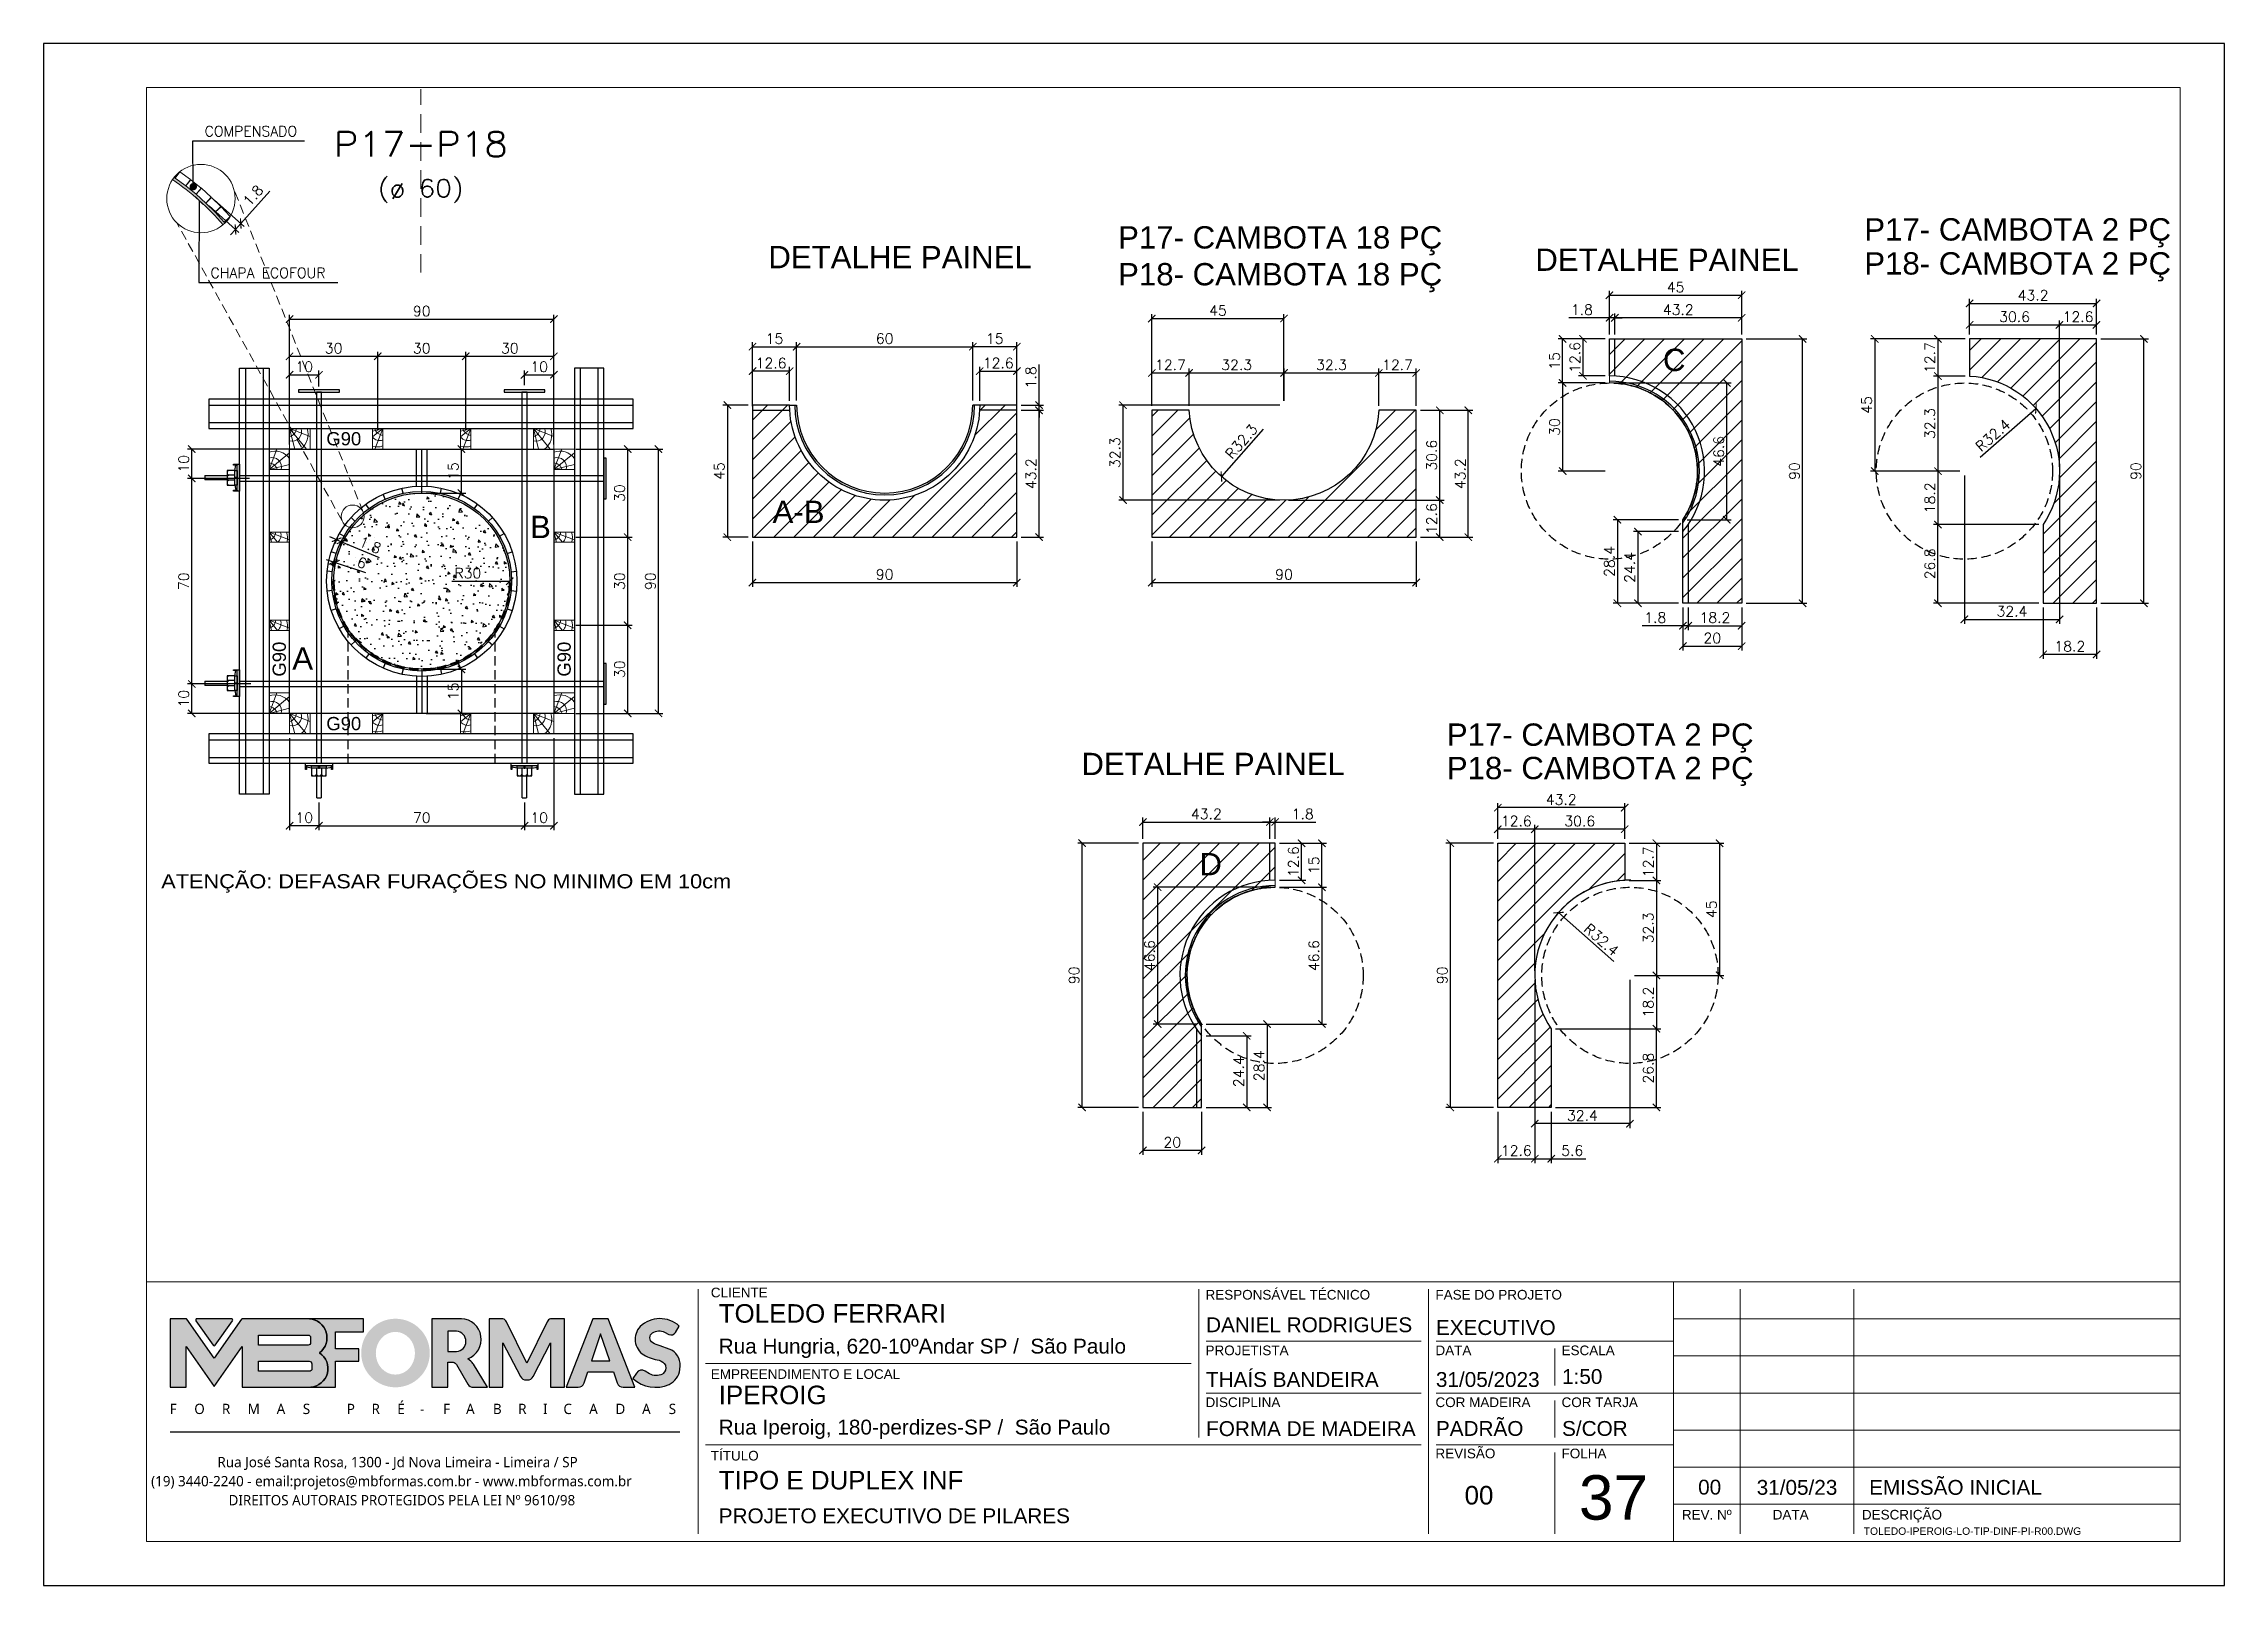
# Model space of a CAD drawing. Extents: x -23436 to 4767, y -3862 to 10024.
# Drawn here: x -19091 to -17606, y -1668 to -618 of the extents above; entities that cross this region are included whole.
import ezdxf
from ezdxf.enums import TextEntityAlignment as Align

# ---------------------------------------------------------------- set-up
doc = ezdxf.new("R2010")
doc.units = 0
doc.header["$PDMODE"] = 2
doc.header["$PDSIZE"] = 10
doc.linetypes.add('HIDDEN', pattern=[9.524999999999995, 6.349999999999998, -3.174999999999998])
doc.layers.get('0').update_dxf_attribs({"lineweight": 13})
doc.layers.get('Defpoints').update_dxf_attribs({"lineweight": 13})
for name, color, linetype in [('Barra de Ancoragem', 20, 'Continuous'), ('CHAPA', 1, 'Continuous'), ('Concreto', 250, 'HIDDEN'), ('Cota', 4, 'Continuous'), ('MB Logo', 254, 'Continuous'), ('Painéis', 30, 'Continuous'), ('Perfil Metálico', 224, 'Continuous'), ('Reaproveitamento', 252, 'Continuous'), ('Texto de Titulo', 7, 'Continuous'), ('Texto Qtd Sarr', 242, 'Continuous'), ('TEXTO_GERAL', 7, 'Continuous')]:
    doc.layers.add(name, color=color, linetype=linetype)
for name, color, linetype, lineweight in [('Carimbo', 7, 'Continuous', 13), ('contorno de painel', 7, 'Continuous', 13), ('cotas', 4, 'Continuous', 13), ('EST-SIMB', 7, 'Continuous', 9), ('FOLHA MB', 7, 'Continuous', 13), ('HACHURACONCRETO', 7, 'Continuous', 13), ('Madeira', 100, 'Continuous', 13), ('N° FOLHA', 5, 'Continuous', 13), ('S-BEAM', 3, 'Continuous', 18), ('S-COLS', 5, 'Continuous', 18), ('Texto Seção', 7, 'Continuous', 15)]:
    doc.layers.add(name, color=color, linetype=linetype, lineweight=lineweight)
doc.layers.add('Laje_Perimetro', color=7, linetype='Continuous', plot=False)
doc.styles.add('ARIAL', font='arial.ttf', dxfattribs={"oblique": 15, "height": 25})
doc.styles.add('MB_C01', font='arial.ttf', dxfattribs={"height": 1.3})
doc.styles.add('MB_C02', font='arial.ttf', dxfattribs={"height": 2})
doc.styles.add('MB_C03', font='arial.ttf', dxfattribs={"height": 2.5})
doc.styles.add('MB_C04', font='arial.ttf', dxfattribs={"height": 6})
doc.styles.add('MtXpl_Lucida_Sans_Un', font='l_10646.ttf')
doc.styles.add('ROMANS', font='romans.shx')
doc.styles.add('SANSSERIF', font='sas_____.pfb')
doc.dimstyles.new('COTA SECAO', dxfattribs={"dimtxt": 7, "dimasz": 5, "dimexe": 3, "dimexo": 3, "dimgap": 2, "dimtad": 3, "dimdec": 1, "dimlfac": 0.5, "dimzin": 12, "dimdsep": 46, "dimtxsty": 'ROMANS', "dimblk": 'ARCHTICK', "dimcen": 0, "dimclrd": 4, "dimclre": 4, "dimclrt": 1, "dimadec": 1, "dimazin": 3, "dimtfac": 1, "dimtdec": 1, "dimtmove": 0, "dimatfit": 3, "dimldrblk": 'OBLIQUE', "dimfxl": 0, "dimtolj": 1, "dimtzin": 12, "dimarcsym": 0})
doc.dimstyles.new('PAINEL', dxfattribs={"dimtxt": 7, "dimasz": 5, "dimexe": 3, "dimexo": 3, "dimgap": 3, "dimtad": 1, "dimdec": 1, "dimzin": 12, "dimdsep": 46, "dimtxsty": 'ROMANS', "dimblk": 'ARCHTICK', "dimcen": 0, "dimclrd": 4, "dimclre": 4, "dimclrt": 1, "dimadec": 1, "dimazin": 3, "dimtfac": 1, "dimtdec": 1, "dimtmove": 0, "dimatfit": 3, "dimldrblk": 'OBLIQUE', "dimfxl": 0, "dimtolj": 1, "dimtzin": 12, "dimarcsym": 0})
pattern_1 = [(45, (-11602.33286603977, -77.69281769420923), (-6.735192090801865, 6.735192090801865), [])]

msp = doc.modelspace()

# ---------------------------------------------------------------- texts
at = {"layer": 'Carimbo', "color": 1, "linetype": 'Continuous', "style": 'ARIAL', "width": 1.1}
msp.add_text('ATENÇÃO: DEFASAR FURAÇÕES NO MINIMO EM 10cm', height=9.63059978664047, dxfattribs=at).set_placement((-19011.29267036552, -1193.037443689047))
at = {"layer": 'contorno de painel', "color": 240, "char_height": 7, "attachment_point": 7, "style": 'ROMANS'}
for s, insert in [('COMPENSADO', (-18981.77229604686, -680.9208337223645)), ('CHAPA ECOFOUR', (-18977.75114713349, -777.4011365967272))]:
    msp.add_mtext(s, dxfattribs=dict(at, insert=insert))
at = {"layer": 'N° FOLHA', "color": 5, "style": 'MB_C04'}
msp.add_text('37', height=30.30612244897959, dxfattribs=at).set_placement((-18045.93008307293, -1622.996976961942))
at = {"layer": 'Texto Seção', "color": 0, "linetype": 'Continuous', "style": 'SANSSERIF'}
for p in [(-18898.8793510975, -886.8317401894383), (-18898.8793510975, -1080.830407798216)]:
    msp.add_text('G90', height=8.999999990999997, dxfattribs=at).set_placement(p, align=Align.MIDDLE_LEFT)
for p in [(-18930.95256287214, -1048.831671355771), (-18736.95256288647, -1048.831671355771)]:
    msp.add_text('G90', height=8.999999990999997, rotation=90, dxfattribs=at).set_placement(p, align=Align.MIDDLE_LEFT)
at = {"layer": 'TEXTO_GERAL', "color": 0, "linetype": 'Continuous', "style": 'SANSSERIF'}
for s, p in [('P17- CAMBOTA 18 PÇ', (-18359.72796373311, -749.6986151422734)), ('P17- CAMBOTA 2 PÇ ', (-17851.59596216929, -744.262983035278)), ('DETALHE PAINEL', (-18597.87835727276, -763.1185949637456)), ('DETALHE PAINEL', (-18075.60514191375, -764.8905568930477)), ('P18- CAMBOTA 18 PÇ', (-18359.72796373311, -774.7876712910784)), ('P18- CAMBOTA 2 PÇ ', (-17851.59596216929, -767.4188198560987)), ('C', (-17988.70723599492, -833.1095673239306)), ('A-B', (-18595.02919135515, -936.6051851917564)), ('B', (-18760.16076012522, -946.8936159326677)), ('A', (-18922.0721042819, -1036.443711987906)), ('P17- CAMBOTA 2 PÇ ', (-18135.88142305103, -1088.343148295327)), ('DETALHE PAINEL', (-18384.72696394226, -1108.316956778739)), ('P18- CAMBOTA 2 PÇ ', (-18135.88142305103, -1111.078553107374)), ('D', (-18304.33955407913, -1176.535967209622))]:
    msp.add_text(s, height=15.20700276928282, dxfattribs=at).set_placement(p, align=Align.MIDDLE_LEFT)

# ---------------------------------------------------------------- blocks, each defined once
blk = doc.blocks.new('MB-NOVO')
at = {"layer": 'MB Logo', "linetype": 'Continuous'}
h = blk.add_hatch(color=256, dxfattribs=at)
h.dxf.hatch_style = 1
h.set_gradient(color1=(242, 132, 69), color2=(247, 180, 141), rotation=90.00000000000003, tint=1)
h.paths.add_polyline_path([(-18529.57754989368, 10980.84159654309), (-18475.70849718352, 10980.84159654309, 0.7067572789348058), (-18468.66934287092, 11008.00698808864, 0.6818021339276573), (-18476.70803478487, 11034.88742595363), (-18529.36025237617, 11034.88742595363, 0.2437115764306378), (-18530.17726199454, 11034.46404999361), (-18551.72403296724, 11003.93476590391), (-18573.27080393999, 11034.46404999361, 0.243711576430423), (-18574.08781355836, 11034.88742595363), (-18586.52139190218, 11034.88742595363), (-18586.52139190218, 10980.84159654309), (-18573.87051604081, 10980.84159654309), (-18573.87051604081, 11012.87157513507), (-18551.72403296724, 10981.49256831331), (-18529.57754989368, 11012.87157513507)])
h.paths.add_polyline_path([(-18516.75264739636, 11014.08060527966), (-18516.75264739636, 11021.99095991155), (-18477.79057018489, 11021.99095991155, -0.4142135623730951), (-18475.79057018489, 11019.99095991155), (-18475.79057018489, 11016.08060527966, -0.4142135623730951), (-18477.79057018489, 11014.08060527966)], flags=16)
h.paths.add_polyline_path([(-18516.75264739636, 11001.38990700689), (-18476.79103258361, 11001.38990700689, -0.4142135623730951), (-18474.79103258361, 10999.38990700689), (-18474.79103258361, 10995.479552375, -0.4142135623730951), (-18476.79103258361, 10993.479552375), (-18516.75264739636, 10993.479552375)], flags=16)
at = {"layer": 'MB Logo', "true_color": 0x262626}
h = blk.add_hatch(color=250, dxfattribs=at)
h.dxf.hatch_style = 1
h.paths.add_polyline_path([(-18537.30651555739, 11033.31080191364, 0.6080898802435658), (-18538.12352517577, 11034.88742595363), (-18565.32454075875, 11034.88742595363, 0.6080898802439145), (-18566.14155037712, 11033.31080191364), (-18552.54104258562, 11014.04045432159, 0.5182019287120347), (-18550.90702334887, 11014.04045432159)])
h = blk.add_hatch(color=250, dxfattribs=at)
h.dxf.hatch_style = 1
h.paths.add_polyline_path([(-18456.17336983933, 11011.2907469073), (-18456.17336983933, 11024.64860093213), (-18434.20633181345, 11024.64860093213), (-18434.20633181345, 11034.88742595363), (-18476.70803478487, 11034.88742595363, -0.6818021339276559), (-18468.66934287092, 11008.00698808864, -0.7067572789348038), (-18475.70849718352, 10980.84159654309), (-18456.17336983933, 10980.84159654309), (-18456.17336983933, 11001.4481404416), (-18437.83140863368, 11001.4481404416), (-18437.83140863368, 11011.2907469073)])
h = blk.add_hatch(color=250, dxfattribs=at)
h.dxf.hatch_style = 1
h.paths.add_polyline_path([(-18435.91219575107, 11007.86451124836, 1), (-18381.86636634053, 11007.86451124836, 1)])
edge = h.paths.add_edge_path(flags=16)
edge.add_ellipse((-18408.97215087241, 11007.6794792058), major_axis=(0, 16.83798812334135), ratio=0.9162547414309908, start_angle=0, end_angle=360)
h = blk.add_hatch(color=250, dxfattribs=at)
h.dxf.hatch_style = 1
h.paths.add_polyline_path([(-18356.97455657204, 11034.88742595363), (-18380.16596167323, 11034.88742595363), (-18380.16596167323, 10980.84159654309), (-18367.63588452069, 10980.84159654309), (-18367.63588452069, 11000.70714527232), (-18363.4107982826, 11000.70714527232, -0.1957653811803819), (-18360.90123400954, 10998.87834379902), (-18351.7893597884, 10983.23611488884, 0.2613854468199728), (-18347.52187043875, 10980.84159654309), (-18336.38152940459, 10980.84159654309), (-18347.47087976594, 10999.00471985056, 0.08242852640451091), (-18349.61206359046, 11001.48266980072), (-18351.90400412397, 11003.38855651624, 0.8183796848668172)])
h.paths.add_polyline_path([(-18360.76119494095, 11008.99536698059), (-18367.63588452069, 11008.99536698059), (-18367.63588452069, 11024.98145630898), (-18360.76119494095, 11024.98145630898, -0.9257795664127111)], flags=16)
h = blk.add_hatch(color=250, dxfattribs=at)
h.dxf.hatch_style = 1
h.paths.add_polyline_path([(-18286.64736231344, 11015.89891899118), (-18286.64736231344, 10980.84159654309), (-18275.76607598089, 10980.84159654309), (-18275.76607598089, 11034.88742595363), (-18286.64736231344, 11034.88742595363, 0.2166470348353448), (-18289.4386411857, 11032.44227194484), (-18305.45897232512, 10999.84440898951), (-18321.60616795994, 11032.70041339019, 0.1999081665184471), (-18324.27058233679, 11034.88742595363), (-18335.15186866935, 11034.88742595363), (-18335.15186866935, 10980.84159654309), (-18324.27058233679, 10980.84159654309), (-18324.27058233679, 11015.89891899118), (-18310.41882278122, 10989.29758572572, 0.2796436764703977), (-18305.9840405403, 10986.60685107981, 0.3409856120464336), (-18300.49912186901, 10989.29758572572)])
h = blk.add_hatch(color=250, dxfattribs=at)
h.dxf.hatch_style = 1
h.paths.add_polyline_path([(-18274.36111368932, 10980.84159654309), (-18264.98169847439, 10980.84159654309, 0.322517293545545), (-18260.24003491441, 10984.25520860695), (-18257.31538862431, 10992.99688422336), (-18237.21347816494, 10992.99688422336), (-18234.28883187484, 10984.25520860695, 0.3225172935455473), (-18229.54716831486, 10980.84159654309), (-18220.25731625869, 10980.84159654309), (-18241.24840271087, 11034.88742595363), (-18253.37002723714, 11034.88742595363)])
h.paths.add_polyline_path([(-18254.4235353361, 11001.64054259033), (-18247.26443339463, 11023.03887273676), (-18240.10533145316, 11001.64054259033)], flags=16)
h = blk.add_hatch(color=250, dxfattribs=at)
h.dxf.hatch_style = 1
h.paths.add_polyline_path([(-18206.02053346342, 11024.02429954975, -0.247670892629593), (-18196.8798975295, 11024.31863555205), (-18193.53464863043, 11022.53443524098, 0.4079904202814916), (-18188.16373872555, 11024.1066874871), (-18185.37437829126, 11029.07860471576, 0.3928365682566189), (-18216.15860142856, 11028.69481798275, 0.4677787173582895), (-18213.26485590611, 11006.31886873114, 0.07752322359992325), (-18201.16713613753, 11002.12078718751, -0.2142063669285405), (-18196.11430782339, 10997.94141837289, -0.2842946605540687), (-18198.17330428523, 10991.4397926617, -0.2692396147817098), (-18208.77920780928, 10991.56615777004), (-18212.21440290169, 10993.64718890071, 0.4077270045020028), (-18219.02302116587, 10992.05566451934), (-18221.78913313107, 10987.7102518428, 0.2968779011100759), (-18193.22788801563, 10983.11956423932, 0.2722506986042663), (-18184.86215225768, 10995.27526139751), (-18184.64581544623, 10997.87945666619, 0.3489063671739416), (-18193.71481562851, 11011.20639338032), (-18200.42385753862, 11013.47421170946, -0.04501848518796), (-18205.75646060806, 11015.67819393632, -0.6182842680071382)])
at = {"layer": 'MB Logo', "linetype": 'Continuous'}
blk.add_line((-18586.52139190218, 10945.85737192403), (-18184.77776752183, 10945.85737192403), dxfattribs=at)
at = {"layer": 'MB Logo', "color": 23, "linetype": 'Continuous', "true_color": 0xf28445}
for points in [[(-18573.27080393999, 11034.46404999361, 0.2437115764304225), (-18574.08781355836, 11034.88742595363), (-18586.52139190218, 11034.88742595363), (-18586.52139190218, 10980.84159654309), (-18573.87051604081, 10980.84159654309), (-18573.87051604081, 11012.87157513507), (-18551.72403296724, 10981.49256831331), (-18529.57754989368, 11012.87157513507), (-18529.57754989368, 10980.84159654309), (-18475.70849718352, 10980.84159654309, 0.7067572789348066), (-18468.66934287092, 11008.00698808864, 0.6818021339276571), (-18476.70803478487, 11034.88742595363), (-18529.36025237617, 11034.88742595363, 0.2437115764306541), (-18530.17726199454, 11034.46404999361), (-18551.72403296724, 11003.93476590391)], [(-18516.75264739636, 11021.99095991155), (-18477.79057018489, 11021.99095991155, -0.4142135623730951), (-18475.79057018489, 11019.99095991155), (-18475.79057018489, 11016.08060527966, -0.4142135623730951), (-18477.79057018489, 11014.08060527966), (-18516.75264739636, 11014.08060527966)], [(-18516.75264739636, 11001.38990700689), (-18476.79103258361, 11001.38990700689, -0.4142135623730951), (-18474.79103258361, 10999.38990700689), (-18474.79103258361, 10995.479552375, -0.4142135623730951), (-18476.79103258361, 10993.479552375), (-18516.75264739636, 10993.479552375)]]:
    blk.add_lwpolyline(points, format="xyb", close=True, dxfattribs=at)
at = {"layer": 'MB Logo', "color": 250, "true_color": 0x262626}
for points in [[(-18537.30651555739, 11033.31080191364, 0.6080898802435591), (-18538.12352517577, 11034.88742595363), (-18565.32454075875, 11034.88742595363, 0.608089880243877), (-18566.14155037712, 11033.31080191364), (-18552.54104258562, 11014.04045432159, 0.5182019287120774), (-18550.90702334887, 11014.04045432159)], [(-18437.83140863368, 11011.2907469073), (-18456.17336983933, 11011.2907469073), (-18456.17336983933, 11024.64860093213), (-18434.20633181345, 11024.64860093213), (-18434.20633181345, 11034.88742595363), (-18476.70803478487, 11034.88742595363, -0.681802133927656), (-18468.66934287092, 11008.00698808864, -0.7067572789348047), (-18475.70849718352, 10980.84159654309), (-18456.17336983933, 10980.84159654309), (-18456.17336983933, 11001.4481404416), (-18437.83140863368, 11001.4481404416)], [(-18347.52187043875, 10980.84159654309), (-18336.38152940459, 10980.84159654309), (-18347.47087976594, 10999.00471985057, 0.08242852640449706), (-18349.61206359046, 11001.48266980073), (-18351.90400412397, 11003.38855651624, 0.8183796848668169), (-18356.97455657204, 11034.88742595363), (-18380.16596167323, 11034.88742595363), (-18380.16596167323, 10980.84159654309), (-18367.63588452069, 10980.84159654309), (-18367.63588452069, 11000.70714527232), (-18363.4107982826, 11000.70714527232, -0.2097889981989626), (-18360.78958430359, 10998.6866762874), (-18351.7893597884, 10983.23611488884, 0.2613854468198446)], [(-18286.64736231344, 11015.89891899118), (-18286.64736231344, 10980.84159654309), (-18275.76607598089, 10980.84159654309), (-18275.76607598089, 11034.88742595363), (-18286.64736231344, 11034.88742595363, 0.2166470348353463), (-18289.4386411857, 11032.44227194484), (-18305.45897232512, 10999.84440898951), (-18321.47930346453, 11032.44227194484, 0.2166470348352347), (-18324.27058233679, 11034.88742595363), (-18335.15186866935, 11034.88742595363), (-18335.15186866935, 10980.84159654309), (-18324.27058233679, 10980.84159654309), (-18324.27058233679, 11015.89891899118), (-18310.41882278122, 10989.29758572572, 0.2796436764703506), (-18305.9840405403, 10986.60685107981), (-18304.93390410994, 10986.60685107981, 0.2796436764707022), (-18300.49912186901, 10989.29758572572)], [(-18264.98169847439, 10980.84159654309, 0.3225172935454192), (-18260.24003491441, 10984.25520860694), (-18257.31538862431, 10992.99688422336), (-18237.21347816494, 10992.99688422336), (-18234.28883187484, 10984.25520860694, 0.3225172935454195), (-18229.54716831486, 10980.84159654309), (-18220.25731625869, 10980.84159654309), (-18241.24840271087, 11034.88742595363), (-18253.37002723714, 11034.88742595363), (-18274.36111368932, 10980.84159654309)], [(-18206.24018894819, 11015.93648084802, -0.5496258134917587), (-18206.3699309533, 11023.81555674067, -0.2587228078148544), (-18196.8798975295, 11024.31863555205), (-18193.53464863043, 11022.53443524098, 0.4079904202814915), (-18188.16373872555, 11024.1066874871), (-18185.37437829126, 11029.07860471576, 0.3928365682566186), (-18216.15860142856, 11028.69481798275, 0.4677787173582883), (-18213.26485590611, 11006.31886873114, 0.07752322359992347), (-18201.16713613753, 11002.12078718751, -0.2038970187006426), (-18196.25961871703, 10998.22228228071), (-18196.07809663686, 10997.7903716871, -0.2676110184751549), (-18197.98939998633, 10991.60409045799), (-18198.45386689814, 10991.28689693508, -0.2611449519958887), (-18208.77920780928, 10991.56615777004), (-18212.21440290169, 10993.64718890071, 0.4077270045021161), (-18219.02302116587, 10992.05566451934), (-18221.78913313107, 10987.7102518428, 0.2968779011100749), (-18193.22788801563, 10983.11956423932, 0.2659630428360999), (-18184.89040994376, 10994.93510415887), (-18184.66512509992, 10997.64701305921, 0.3404656449435397), (-18193.12350390707, 11011.00651572594), (-18200.42385753862, 11013.47421170946, -0.04929774377104119)], [(-18367.63588452069, 11008.99536698059), (-18360.76119494095, 11008.99536698059, 0.9257795664127113), (-18360.76119494095, 11024.98145630898), (-18367.63588452069, 11024.98145630898)]]:
    blk.add_lwpolyline(points, format="xyb", close=True, dxfattribs=at)
blk.add_lwpolyline([(-18247.26443339463, 11023.03887273676), (-18254.4235353361, 11001.64054259033), (-18240.10533145316, 11001.64054259033)], close=True, dxfattribs=at)
at = {"layer": 'MB Logo', "color": 250, "true_color": 0x262626, "style": 'MtXpl_Lucida_Sans_Un'}
for s, p in [('F', (-18586.78170892785, 10959.75912955114)), ('O', (-18567.45458332681, 10959.75912955114)), ('R', (-18545.62704881321, 10959.75912955114)), ('M', (-18525.40149401311, 10959.75912955114)), ('A', (-18502.51078088616, 10959.75912955114)), ('S', (-18481.92287353184, 10959.75912955114)), ('P', (-18447.2653982476, 10959.75912955114)), ('R', (-18427.764548556, 10959.75912955114)), ('É', (-18407.51864047223, 10959.75912955114)), ('-', (-18389.56383902954, 10959.75912955114)), ('F', (-18371.38210648699, 10959.75912955114)), ('A', (-18353.28980018288, 10959.75912955114)), ('B', (-18332.1020318774, 10959.75912955114)), ('R', (-18312.20693747841, 10959.75912955114)), ('I', (-18292.67724061311, 10959.75912955114)), ('C', (-18276.60583908966, 10959.75912955114)), ('A', (-18256.26249166356, 10959.75912955114)), ('D', (-18235.53852180653, 10959.75912955114)), ('A', (-18214.57255621452, 10959.75912955114)), ('S', (-18193.60386616718, 10959.75912955114)), ('DIREITOS AUTORAIS PROTEGIDOS PELA LEI Nº 9610/98', (-18540.43424085064, 10887.83915485201))]:
    blk.add_text(s, height=8.122499999999999, dxfattribs=at).set_placement(p)
at = {"layer": 'MB Logo', "style": 'MtXpl_Lucida_Sans_Un'}
for s, p in [('Rua José Santa Rosa, 1300 - Jd Nova Limeira - Limeira / SP', (-18549.20468936086, 10917.83915485201)), ('(19) 3440-2240 - email:projetos@mbformas.com.br - www.mbformas.com.br', (-18601.46691120916, 10902.83915485201))]:
    blk.add_text(s, height=8.122499999999999, dxfattribs=at).set_placement(p)
blk = doc.blocks.new('A$C169d8357')
at = {"layer": 'FOLHA MB', "color": 1}
for p, q in [((1109.819729935291, 356.7241363246958), (70, 356.7241363246958)), ((1109.819729935291, 356.7241363246958), (1109.819729935291, 179.9384220389802)), ((1455.020408163266, 356.7241363246958), (1109.819729935291, 356.7241363246958)), ((445.6468691698065, 351.673115916532), (445.6468691698065, 184.989442447144)), ((786.5544238128423, 351.673115916532), (786.5544238128423, 250.6527077532664)), ((943.1360564659044, 351.673115916532), (943.1360564659044, 184.989442447144)), ((1155.278913608763, 184.989442447144), (1155.278913608763, 351.673115916532)), ((1232.622448979593, 351.673115916532), (1232.622448979593, 184.989442447144)), ((1455.020408163266, 331.4690342838785), (1109.819729935291, 331.4690342838785)), ((938.0850360577424, 316.3159730593889), (791.6054442210079, 316.3159730593889)), ((1109.819729935291, 316.3159730593889), (948.18707687407, 316.3159730593889)), ((781.5034034046803, 301.1629118348992), (450.6978895779721, 301.1629118348992)), ((1029.00340340468, 311.264952651225), (1029.00340340468, 286.0098506104096)), ((1455.020408163266, 306.213932243063), (1109.819729935291, 306.213932243063)), ((938.0850360577424, 280.9588302022457), (791.6054442210079, 280.9588302022457)), ((1109.819729935291, 280.9588302022457), (948.18707687407, 280.9588302022457)), ((1029.00340340468, 275.9078097940819), (1029.00340340468, 250.6527077532664)), ((1455.020408163266, 280.9588302022457), (1109.819729935291, 280.9588302022457)), ((1455.020408163266, 255.7037281614303), (1109.819729935291, 255.7037281614303)), ((938.0850360577424, 245.6016873451026), (450.6978895779721, 245.6016873451026)), ((1109.819729935291, 245.6016873451026), (948.18707687407, 245.6016873451026)), ((1029.00340340468, 240.5506669369406), (1029.00340340468, 184.989442447144)), ((1455.020408163266, 230.448626120613), (1109.819729935291, 230.448626120613)), ((1455.020408163266, 205.1935240797975), (1109.819729935291, 205.1935240797975))]:
    blk.add_line(p, q, dxfattribs=at)
for points in [[(0, 1199.93842203898), (0, 149.9384220389802), (1485.020408163266, 149.9384220389802), (1485.020408163266, 1199.93842203898)], [(70, 1169.93842203898), (70, 179.9384220389802), (1455.020408163266, 179.9384220389802), (1455.020408163266, 1169.93842203898)]]:
    blk.add_lwpolyline(points, close=True, dxfattribs=at)
at = {"layer": 'MB Logo', "xscale": 0.8642040370897565, "yscale": 0.8642040370897565, "zscale": 0.8642040370897565}
blk.add_blockref('MB-NOVO', (16148.6547804458, -9204.84812310873), dxfattribs=at)
at = {"layer": 'FOLHA MB', "color": 6}
for s, height, style, p in [('CLIENTE', 6.566326530612245, 'MB_C01', (454.3300643120347, 346.1169934675527)), ('RESPONSÁVEL TÉCNICO', 6.566326530612245, 'MB_C01', (791.2116451106522, 344.6016873451026)), ('FASE DO PROJETO', 6.566326530612245, 'MB_C01', (947.7932777637143, 344.6016873451026)), ('Rua Hungria, 620-10ºAndar SP /  São Paulo', 10.10204081632653, 'MB_C02', (459.7281316823537, 307.8317207029122)), ('PROJETISTA', 6.566326530612245, 'MB_C01', (791.2116451106522, 306.7190342838785)), ('DATA', 6.566326530612245, 'MB_C01', (947.7932777637143, 306.7190342838785)), ('ESCALA', 6.566326530612245, 'MB_C01', (1033.66062470249, 306.7190342838785)), ('EMPREENDIMENTO E LOCAL', 6.566326530612245, 'MB_C01', (454.3300643120347, 290.5557689777561)), ('DISCIPLINA', 6.566326530612245, 'MB_C01', (791.2116451106522, 271.3618914267354)), ('COR MADEIRA', 6.566326530612245, 'MB_C01', (947.7932777637143, 271.3618914267354)), ('COR TARJA', 6.566326530612245, 'MB_C01', (1033.66062470249, 271.3618914267354)), ('Rua Iperoig, 180-perdizes-SP /  São Paulo', 10.10204081632653, 'MB_C02', (459.7281316823537, 252.6915491728669)), ('TÍTULO', 6.566326530612245, 'MB_C01', (454.3300643120347, 234.9945444879595)), ('REVISÃO', 6.566326530612245, 'MB_C01', (947.7932777637143, 236.5098506104096)), ('FOLHA', 6.566326530612245, 'MB_C01', (1033.66062470249, 236.5098506104077)), ('PROJETO EXECUTIVO DE PILARES', 10.10204081632653, 'MB_C02', (459.7281316823537, 192.2832322929735))]:
    blk.add_text(s, height=height, dxfattribs=dict(at, style=style)).set_placement(p)
at = {"layer": 'FOLHA MB', "color": 5}
for s, height, style, p in [('TOLEDO FERRARI', 12.62755102040816, 'MB_C03', (459.7281316823537, 328.8349974580524)), ('DANIEL RODRIGUES', 10.10204081632653, 'MB_C02', (791.6054442210079, 322.3771975491854)), ('EXECUTIVO', 10.10204081632653, 'MB_C02', (948.0948633306907, 320.4624822017486)), ('THAÍS BANDEIRA', 10.10204081632653, 'MB_C02', (791.5132306776322, 285.1053393446073)), ('1:50', 10.10204081632653, 'MB_C02', (1033.99783911779, 287.1217057337053)), ('IPEROIG', 12.62755102040816, 'MB_C03', (459.7281316823537, 273.3402734001047)), ('31/05/2023', 10.10204081632653, 'MB_C02', (948.0948633306907, 285.1053393446073)), ('FORMA DE MADEIRA', 10.10204081632653, 'MB_C02', (791.6054442210079, 251.6629118348992)), ('PADRÃO', 10.10204081632653, 'MB_C02', (948.0948633306907, 251.7645628765622)), ('S/COR', 10.10204081632653, 'MB_C02', (1033.99783911779, 251.7645628765622)), ('TIPO E DUPLEX INF', 12.62755102040816, 'MB_C03', (459.7281316823537, 215.297985679701)), ('EMISSÃO INICIAL', 10.10204081632653, 'MB_C02', (1243.12406670913, 211.6350212292127)), ('00', 12.62755102040816, 'MB_C03', (967.6275678202037, 205.033745789895)), ('00', 10.10204081632653, 'MB_C02', (1126.667735436389, 211.803866006363)), ('31/05/23', 10.10204081632653, 'MB_C02', (1166.535664655672, 211.6350212292127))]:
    blk.add_text(s, height=height, dxfattribs=dict(at, style=style)).set_placement(p)
at = {"layer": 'FOLHA MB', "color": 6, "style": 'MB_C01'}
for s, p in [('REV. Nº', (1132.549321772029, 198.0914832634699)), ('DATA', (1189.688775510203, 198.0914832634699)), ('DESCRIÇÃO', (1265.454081632655, 198.0914832634699))]:
    blk.add_text(s, height=6.566326530612245, dxfattribs=at).set_placement(p, align=Align.MIDDLE_CENTER)
at = {"layer": 'FOLHA MB', "insert": (1239.383369031882, 189.4132653061279), "char_height": 5.051020408163265, "width": 210.8176600661745, "attachment_point": 1, "style": 'MB_C04'}
blk.add_mtext('TOLEDO-IPEROIG-LO-TIP-DINF-PI-R00.DWG', dxfattribs=at)
blk = doc.blocks.new('titulo1')
at = {"layer": 'Defpoints', "color": 252, "linetype": 'HIDDEN', "ltscale": 2}
blk.add_line((0, 0), (0, 125), dxfattribs=at)
at = {"layer": 'Defpoints', "style": 'ROMANS', "oblique": 15}
blk.add_attdef('FOLHA', text='', height=10, dxfattribs=at).set_placement((0, 15.57675084016591), align=Align.MIDDLE_CENTER)
at = {"layer": 'Texto Qtd Sarr', "color": 3, "style": 'ROMANS', "oblique": 15}
for tag, height, p in [('TITULO', 17, (0, 71.44876437297353)), ('SEÇÃO', 12, (0, 41.54817972865203))]:
    blk.add_attdef(tag, text='', height=height, dxfattribs=at).set_placement(p, align=Align.MIDDLE_CENTER)
blk = doc.blocks.new('_ArchTick')
at = {"color": 0, "linetype": 'ByBlock', "const_width": 0.15}
blk.add_lwpolyline([(-0.5, -0.5), (0.5, 0.5)], dxfattribs=at)
blk = doc.blocks.new('*D4510')
at = {"color": 4, "lineweight": -2, "transparency": 16777216}
blk.add_line((-18813.4919222724, -983.8683116642394), (-18773.91599139836, -983.8683116642405), dxfattribs=at)
at = {"layer": 'Defpoints', "color": 0, "transparency": 16777216}
for p in [(-18833.91599139834, -983.8683116642387), (-18773.91599139836, -983.8683116642405)]:
    blk.add_point(p, dxfattribs=at)
at = {"color": 4, "lineweight": -2, "transparency": 16777216, "xscale": 5, "yscale": 5, "zscale": 5, "rotation": 359.9999999999983}
blk.add_blockref('_ArchTick', (-18773.91599139836, -983.8683116642405), dxfattribs=at)
at = {"color": 1, "transparency": 16777216, "insert": (-18802.4919222724, -978.3683116642397), "char_height": 7, "attachment_point": 5, "style": 'ROMANS'}
blk.add_mtext('\\A1;R30', dxfattribs=at)
blk = doc.blocks.new('_OBLIQUE')
at = {"color": 0, "linetype": 'ByBlock', "lineweight": -2}
for p, q in [((0, 0), (-1, 0)), ((-0.5, -0.5), (0.5, 0.5))]:
    blk.add_line(p, q, dxfattribs=at)
blk = doc.blocks.new('*D4511')
at = {"layer": 'cotas', "color": 4, "lineweight": -2, "transparency": 16777216}
for p, q in [((-18830.91599139837, -893.8683116642428), (-18803.90885840956, -893.8683116642428)), ((-18806.90885840956, -923.8683116642428), (-18806.90885840956, -893.8683116642428)), ((-18830.91599139837, -923.8683116642428), (-18803.90885840956, -923.8683116642428))]:
    blk.add_line(p, q, dxfattribs=at)
at = {"layer": 'Defpoints', "color": 0, "transparency": 16777216}
for p in [(-18833.91599139837, -893.8683116642428), (-18806.90885840956, -893.8683116642428), (-18833.91599139837, -923.8683116642428)]:
    blk.add_point(p, dxfattribs=at)
at = {"layer": 'cotas', "color": 4, "lineweight": -2, "transparency": 16777216, "xscale": 5, "yscale": 5, "zscale": 5}
for p, rotation in [((-18806.90885840956, -893.8683116642428), 90), ((-18806.90885840956, -923.8683116642428), 270)]:
    blk.add_blockref('_ArchTick', p, dxfattribs=dict(at, rotation=rotation))
at = {"layer": 'cotas', "color": 1, "transparency": 16777216, "insert": (-18812.40885840956, -908.8683116642372), "char_height": 7, "attachment_point": 5, "rotation": 90, "style": 'ROMANS'}
blk.add_mtext('\\A1;15', dxfattribs=at)
blk = doc.blocks.new('*D4512')
at = {"layer": 'cotas', "color": 4, "lineweight": -2, "transparency": 16777216}
for p, q in [((-18830.91599139837, -1043.868311664199), (-18803.90885840956, -1043.868311664199)), ((-18806.90885840956, -1043.868311664199), (-18806.90885840956, -1073.868311664199)), ((-18830.91599139837, -1073.868311664199), (-18803.90885840956, -1073.868311664199))]:
    blk.add_line(p, q, dxfattribs=at)
at = {"layer": 'Defpoints', "color": 0, "transparency": 16777216}
for p in [(-18833.91599139837, -1043.868311664199), (-18833.91599139837, -1073.868311664199), (-18806.90885840956, -1073.868311664199)]:
    blk.add_point(p, dxfattribs=at)
at = {"layer": 'cotas', "color": 4, "lineweight": -2, "transparency": 16777216, "xscale": 5, "yscale": 5, "zscale": 5}
for p, rotation in [((-18806.90885840956, -1043.868311664199), 90), ((-18806.90885840956, -1073.868311664199), 270)]:
    blk.add_blockref('_ArchTick', p, dxfattribs=dict(at, rotation=rotation))
at = {"layer": 'cotas', "color": 1, "transparency": 16777216, "insert": (-18812.40885840956, -1058.868311664194), "char_height": 7, "attachment_point": 5, "rotation": 90, "style": 'ROMANS'}
blk.add_mtext('\\A1;15', dxfattribs=at)
blk = doc.blocks.new('A$C79e9a0e9')
at = {"layer": 'HACHURACONCRETO'}
h = blk.add_hatch(color=1, dxfattribs=at)
h.dxf.hatch_style = 1
edge = h.paths.add_edge_path()
edge.add_arc((7.758700074664375, 7.758700073226919), 7.758700052725315, 310.2445678957832, 314.632791517651)
edge.add_line((13.20965583391262, 2.237422338963029), (13.03514587370228, 2.447534743871472))
edge.add_line((13.03514587370228, 2.447534743871472), (11.00847628640258, 4.655724409763991))
edge.add_line((11.00847628640258, 4.655724409763991), (8.875102951151348, 6.761005727974464))
edge.add_line((8.875102951151348, 6.761005727974464), (6.640244621146849, 8.758228665258969))
edge.add_line((6.640244621146849, 8.758228665258969), (4.309368306710894, 10.6425075256044))
edge.add_line((4.309368306710894, 10.6425075256044), (1.88817590178769, 12.40923290174811))
edge.add_line((1.88817590178769, 12.40923290174811), (1.662153256853344, 12.5576107296036))
edge.add_arc((7.758700053231223, 7.758700053797554), 7.758700053152627, 141.7918671205244, 146.1805039409055)
edge.add_arc((-32.61093252662613, -37.41216328146407), 60.00000000000014, 40.854846404606974, 55.570225649170084, ccw=False)
at = {"layer": 'contorno de painel'}
blk.add_circle((7.758700053556822, 7.758700053556879), 7.758700053556822, dxfattribs=at)
at = {"layer": 'EST-SIMB'}
for points in [[(2.693345894538652, 13.63574129594923), (1.888175901800423, 12.40923290173987), (1.662153256853344, 12.55761072960405)], [(2.920748161086522, 13.82431197711463), (1.888175901800423, 12.40923290173896), (4.311591974226758, 10.64088493261249), (5.372600755697931, 12.09493457606709), (2.959985532523206, 13.85540124901348)], [(14.35413941769912, 3.67242961280283), (12.33460691104847, 5.872842960431171), (11.00847628640258, 4.655724409764048), (13.03700720418419, 2.445506702024318), (14.32775974243305, 3.6301553553551)], [(13.20965583391262, 2.237422338964222), (13.03338709513628, 2.449652337583075), (14.17701884783492, 3.399501689628039)]]:
    blk.add_lwpolyline(points, dxfattribs=at)
for points in [[(7.77185027107771, 10.15803888562357), (6.640244621139573, 8.758228665264369), (4.30722758720367, 10.64423808182846), (5.438833237141807, 12.04404830218778)], [(7.83967895519163, 10.10037518420324), (6.640244621121383, 8.758228665281194), (8.877155485992262, 6.759171441832564), (10.07658982006251, 8.101317960755523)], [(12.27280519470878, 5.93692400843031), (11.00847628640258, 4.655724409764048), (8.87314362196048, 6.762939256941763), (10.13747253026668, 8.044138855607116)]]:
    blk.add_lwpolyline(points, close=True, dxfattribs=at)
blk.add_arc((-32.61093252662613, -37.41216328146402), 60, 40.85484640248005, 55.57022564920467, dxfattribs=at)
blk = doc.blocks.new('*D4513')
at = {"layer": 'cotas', "color": 4, "lineweight": -2, "transparency": 16777216}
for p, q in [((-18975.03958704427, -724.2770875468286), (-18954.895760647, -742.2789946856847)), ((-18957.13267151187, -740.2799374622373), (-18937.36421674667, -718.1593744651691)), ((-18978.63789004647, -728.3035271035969), (-18958.4940636492, -746.305434242453)), ((-18960.73097451407, -744.3063770190056), (-18957.13267151187, -740.2799374622373)), ((-18960.73097451407, -744.3063770190056), (-18964.06273655315, -748.0345617937928))]:
    blk.add_line(p, q, dxfattribs=at)
at = {"layer": 'Defpoints', "color": 0, "transparency": 16777216}
for p in [(-18980.87480091134, -726.3044698801496), (-18977.27649790914, -722.2780303233812), (-18957.13267151187, -740.2799374622373)]:
    blk.add_point(p, dxfattribs=at)
at = {"layer": 'cotas', "color": 4, "lineweight": -2, "transparency": 16777216, "xscale": 5, "yscale": 5, "zscale": 5}
for p, rotation in [((-18960.73097451407, -744.3063770190056), 48.21383774102193), ((-18957.13267151187, -740.2799374622373), 228.2138377410218)]:
    blk.add_blockref('_ArchTick', p, dxfattribs=dict(at, rotation=rotation))
at = {"layer": 'cotas', "color": 1, "transparency": 16777216, "insert": (-18948.76332229741, -721.1601805381142), "char_height": 7, "attachment_point": 5, "rotation": 48.213837741021884, "style": 'ROMANS'}
blk.add_mtext('\\A1;1.8', dxfattribs=at)
blk = doc.blocks.new('DOT')
at = {"color": 0, "linetype": 'ByBlock'}
blk.add_line((-0.5, 0), (-1, 0), dxfattribs=at)
at = {"color": 0, "linetype": 'ByBlock', "const_width": 0.5}
blk.add_lwpolyline([(-0.25, 0, 1), (0.25, 0, 1)], format="xyb", close=True, dxfattribs=at)
blk = doc.blocks.new('PONTALETE')
at = {"layer": 'Madeira'}
for q in [(2.71363663554439, 7), (7, 5.757913483756965), (7, 1.741933507694739)]:
    blk.add_line((0, 0), q, dxfattribs=at)
blk.add_lwpolyline([(0, 0), (7, 0), (7, 7), (0, 7)], close=True, dxfattribs=at)
for centre, radius, start, end in [((2.039224014893989, 0.06348250272912992), 6.234746490253283, 37.28179085761958, 109.0912803620534), ((1.089874167766538, 0.900201073612152), 3.188917028466982, 343.6030417057709, 109.984710442493), ((-0.2132242262523505, -0.7796127738174619), 3.086195217469083, 14.63218514149733, 86.03829712232962)]:
    blk.add_arc(centre, radius, start, end, dxfattribs=at)
blk = doc.blocks.new('MEIO PONTALETE')
at = {"layer": 'Madeira'}
for q in [(2.71363663554439, 7), (3.5, 2.878956741878937), (3.5, 0.8709667538478243)]:
    blk.add_line((0, 0), q, dxfattribs=at)
blk.add_lwpolyline([(0, 0), (3.5, 0), (3.5, 7), (0, 7)], close=True, dxfattribs=at)
for centre, radius, start, end in [((2.039224014893989, 0.06348250272912992), 6.234746490253283, 76.44987366044091, 109.0912803620534), ((1.089874167766538, 0.900201073612152), 3.188917028466982, 40.90626087041812, 109.984710442493), ((-0.2132242262523505, -0.7796127738174619), 3.086195217469083, 14.63218514149733, 86.03829712232962)]:
    blk.add_arc(centre, radius, start, end, dxfattribs=at)
blk = doc.blocks.new('*D4514')
at = {"layer": 'Cota', "color": 4, "lineweight": -2, "transparency": 16777216}
for p, q in [((-18729.01066238463, -893.8679802622923), (-18669.6804146806, -893.8679802622922)), ((-18672.6804146806, -1073.867980092442), (-18672.6804146806, -893.8679802622922)), ((-18729.01066239174, -1073.867980092442), (-18669.6804146806, -1073.867980092442))]:
    blk.add_line(p, q, dxfattribs=at)
at = {"layer": 'Defpoints', "color": 0, "transparency": 16777216}
for p in [(-18732.01066238463, -893.8679802622923), (-18672.6804146806, -893.8679802622922), (-18732.01066239174, -1073.867980092442)]:
    blk.add_point(p, dxfattribs=at)
at = {"layer": 'Cota', "color": 4, "lineweight": -2, "transparency": 16777216, "xscale": 5, "yscale": 5, "zscale": 5}
for p, rotation in [((-18672.6804146806, -893.8679802622922), 90), ((-18672.6804146806, -1073.867980092442), 270)]:
    blk.add_blockref('_ArchTick', p, dxfattribs=dict(at, rotation=rotation))
at = {"layer": 'Cota', "color": 1, "transparency": 16777216, "insert": (-18678.1804146806, -983.8679801773619), "char_height": 7, "attachment_point": 5, "rotation": 90, "style": 'ROMANS'}
blk.add_mtext('\\A1;90', dxfattribs=at)
blk = doc.blocks.new('*D4515')
at = {"layer": 'Cota', "color": 4, "lineweight": -2, "transparency": 16777216}
for p, q in [((-18729.01066236949, -1013.867980262292), (-18690.65305086643, -1013.867980262292)), ((-18693.65305086643, -1073.867980092442), (-18693.65305086643, -1013.867980262292)), ((-18729.01066242362, -1073.867980092442), (-18690.65305086643, -1073.867980092442))]:
    blk.add_line(p, q, dxfattribs=at)
at = {"layer": 'Defpoints', "color": 0, "transparency": 16777216}
for p in [(-18732.01066236949, -1013.867980262292), (-18693.65305086643, -1013.867980262292), (-18732.01066242362, -1073.867980092442)]:
    blk.add_point(p, dxfattribs=at)
at = {"layer": 'Cota', "color": 4, "lineweight": -2, "transparency": 16777216, "xscale": 5, "yscale": 5, "zscale": 5}
for p, rotation in [((-18693.65305086643, -1013.867980262292), 90), ((-18693.65305086643, -1073.867980092442), 270)]:
    blk.add_blockref('_ArchTick', p, dxfattribs=dict(at, rotation=rotation))
at = {"layer": 'Cota', "color": 1, "transparency": 16777216, "insert": (-18699.15305086642, -1043.867980177362), "char_height": 7, "attachment_point": 5, "rotation": 90, "style": 'ROMANS'}
blk.add_mtext('\\A1;30', dxfattribs=at)
blk = doc.blocks.new('*D4516')
at = {"layer": 'Cota', "color": 4, "lineweight": -2, "transparency": 16777216}
for p, q in [((-18729.01066236949, -953.8679802622923), (-18690.65305086643, -953.8679802622923)), ((-18693.65305086643, -1013.867980262292), (-18693.65305086643, -953.8679802622923)), ((-18729.01066236949, -1013.867980262292), (-18690.65305086643, -1013.867980262292))]:
    blk.add_line(p, q, dxfattribs=at)
at = {"layer": 'Defpoints', "color": 0, "transparency": 16777216}
for p in [(-18732.01066236949, -953.8679802622923), (-18693.65305086643, -953.8679802622923), (-18732.01066236949, -1013.867980262292)]:
    blk.add_point(p, dxfattribs=at)
at = {"layer": 'Cota', "color": 4, "lineweight": -2, "transparency": 16777216, "xscale": 5, "yscale": 5, "zscale": 5}
for p, rotation in [((-18693.65305086643, -953.8679802622923), 90), ((-18693.65305086643, -1013.867980262292), 270)]:
    blk.add_blockref('_ArchTick', p, dxfattribs=dict(at, rotation=rotation))
at = {"layer": 'Cota', "color": 1, "transparency": 16777216, "insert": (-18699.15305086642, -983.8679802622868), "char_height": 7, "attachment_point": 5, "rotation": 90, "style": 'ROMANS'}
blk.add_mtext('\\A1;30', dxfattribs=at)
blk = doc.blocks.new('*D4517')
at = {"layer": 'Cota', "color": 4, "lineweight": -2, "transparency": 16777216}
for p, q in [((-18729.01066242912, -893.8679802622923), (-18690.65305086643, -893.8679802622923)), ((-18693.65305086643, -953.8679802622923), (-18693.65305086643, -893.8679802622923)), ((-18729.01066236949, -953.8679802622923), (-18690.65305086643, -953.8679802622923))]:
    blk.add_line(p, q, dxfattribs=at)
at = {"layer": 'Defpoints', "color": 0, "transparency": 16777216}
for p in [(-18732.01066242912, -893.8679802622923), (-18693.65305086643, -893.8679802622923), (-18732.01066236949, -953.8679802622923)]:
    blk.add_point(p, dxfattribs=at)
at = {"layer": 'Cota', "color": 4, "lineweight": -2, "transparency": 16777216, "xscale": 5, "yscale": 5, "zscale": 5}
for p, rotation in [((-18693.65305086643, -893.8679802622923), 90), ((-18693.65305086643, -953.8679802622923), 270)]:
    blk.add_blockref('_ArchTick', p, dxfattribs=dict(at, rotation=rotation))
at = {"layer": 'Cota', "color": 1, "transparency": 16777216, "insert": (-18699.15305086642, -923.8679802622868), "char_height": 7, "attachment_point": 5, "rotation": 90, "style": 'ROMANS'}
blk.add_mtext('\\A1;30', dxfattribs=at)
blk = doc.blocks.new('*D4518')
at = {"layer": 'Cota', "color": 4, "lineweight": -2, "transparency": 16777216}
for p, q in [((-18923.91565983418, -881.2038777464986), (-18923.91565983418, -802.4074303465568)), ((-18923.91565983418, -805.4074303465568), (-18743.91566000403, -805.4074303465568)), ((-18743.91566000403, -881.20387773939), (-18743.91566000403, -802.4074303465568))]:
    blk.add_line(p, q, dxfattribs=at)
at = {"layer": 'Defpoints', "color": 0, "transparency": 16777216}
for p in [(-18743.91566000403, -805.4074303465568), (-18923.91565983418, -884.2038777464986), (-18743.91566000403, -884.20387773939)]:
    blk.add_point(p, dxfattribs=at)
at = {"layer": 'Cota', "color": 4, "lineweight": -2, "transparency": 16777216, "xscale": 5, "yscale": 5, "zscale": 5, "rotation": 180}
blk.add_blockref('_ArchTick', (-18923.91565983418, -805.4074303465568), dxfattribs=at)
at = {"layer": 'Cota', "color": 4, "lineweight": -2, "transparency": 16777216, "xscale": 5, "yscale": 5, "zscale": 5}
blk.add_blockref('_ArchTick', (-18743.91566000403, -805.4074303465568), dxfattribs=at)
at = {"layer": 'Cota', "color": 1, "transparency": 16777216, "insert": (-18833.9156599191, -799.9074303465568), "char_height": 7, "attachment_point": 5, "style": 'ROMANS'}
blk.add_mtext('\\A1;90', dxfattribs=at)
blk = doc.blocks.new('*D4519')
at = {"layer": 'Cota', "color": 4, "lineweight": -2, "transparency": 16777216}
for p, q in [((-18923.91565983418, -881.2038777783746), (-18923.91565983418, -827.691895017113)), ((-18923.91565983418, -830.691895017113), (-18863.91566000403, -830.691895017113)), ((-18863.91566000403, -881.2038777242487), (-18863.91566000403, -827.691895017113))]:
    blk.add_line(p, q, dxfattribs=at)
at = {"layer": 'Defpoints', "color": 0, "transparency": 16777216}
for p in [(-18863.91566000403, -830.691895017113), (-18923.91565983418, -884.2038777783746), (-18863.91566000403, -884.2038777242487)]:
    blk.add_point(p, dxfattribs=at)
at = {"layer": 'Cota', "color": 4, "lineweight": -2, "transparency": 16777216, "xscale": 5, "yscale": 5, "zscale": 5, "rotation": 180}
blk.add_blockref('_ArchTick', (-18923.91565983418, -830.691895017113), dxfattribs=at)
at = {"layer": 'Cota', "color": 4, "lineweight": -2, "transparency": 16777216, "xscale": 5, "yscale": 5, "zscale": 5}
blk.add_blockref('_ArchTick', (-18863.91566000403, -830.691895017113), dxfattribs=at)
at = {"layer": 'Cota', "color": 1, "transparency": 16777216, "insert": (-18893.9156599191, -825.191895017113), "char_height": 7, "attachment_point": 5, "style": 'ROMANS'}
blk.add_mtext('\\A1;30', dxfattribs=at)
blk = doc.blocks.new('*D4520')
at = {"layer": 'Cota', "color": 4, "lineweight": -2, "transparency": 16777216}
for p, q in [((-18863.91566000403, -881.2038777242487), (-18863.91566000403, -827.691895017113)), ((-18863.91566000403, -830.691895017113), (-18803.91566000403, -830.691895017113)), ((-18803.91566000403, -881.2038777242487), (-18803.91566000403, -827.691895017113))]:
    blk.add_line(p, q, dxfattribs=at)
at = {"layer": 'Defpoints', "color": 0, "transparency": 16777216}
for p in [(-18803.91566000403, -830.691895017113), (-18863.91566000403, -884.2038777242487), (-18803.91566000403, -884.2038777242487)]:
    blk.add_point(p, dxfattribs=at)
at = {"layer": 'Cota', "color": 4, "lineweight": -2, "transparency": 16777216, "xscale": 5, "yscale": 5, "zscale": 5, "rotation": 180}
blk.add_blockref('_ArchTick', (-18863.91566000403, -830.691895017113), dxfattribs=at)
at = {"layer": 'Cota', "color": 4, "lineweight": -2, "transparency": 16777216, "xscale": 5, "yscale": 5, "zscale": 5}
blk.add_blockref('_ArchTick', (-18803.91566000403, -830.691895017113), dxfattribs=at)
at = {"layer": 'Cota', "color": 1, "transparency": 16777216, "insert": (-18833.91566000403, -825.191895017113), "char_height": 7, "attachment_point": 5, "style": 'ROMANS'}
blk.add_mtext('\\A1;30', dxfattribs=at)
blk = doc.blocks.new('*D4521')
at = {"layer": 'Cota', "color": 4, "lineweight": -2, "transparency": 16777216}
for p, q in [((-18803.91566000403, -881.2038777242487), (-18803.91566000403, -827.691895017113)), ((-18803.91566000403, -830.691895017113), (-18743.91566000403, -830.691895017113)), ((-18743.91566000403, -881.2038777838752), (-18743.91566000403, -827.691895017113))]:
    blk.add_line(p, q, dxfattribs=at)
at = {"layer": 'Defpoints', "color": 0, "transparency": 16777216}
for p in [(-18743.91566000403, -830.691895017113), (-18803.91566000403, -884.2038777242487), (-18743.91566000403, -884.2038777838752)]:
    blk.add_point(p, dxfattribs=at)
at = {"layer": 'Cota', "color": 4, "lineweight": -2, "transparency": 16777216, "xscale": 5, "yscale": 5, "zscale": 5, "rotation": 180}
blk.add_blockref('_ArchTick', (-18803.91566000403, -830.691895017113), dxfattribs=at)
at = {"layer": 'Cota', "color": 4, "lineweight": -2, "transparency": 16777216, "xscale": 5, "yscale": 5, "zscale": 5}
blk.add_blockref('_ArchTick', (-18743.91566000403, -830.691895017113), dxfattribs=at)
at = {"layer": 'Cota', "color": 1, "transparency": 16777216, "insert": (-18773.91566000403, -825.191895017113), "char_height": 7, "attachment_point": 5, "style": 'ROMANS'}
blk.add_mtext('\\A1;30', dxfattribs=at)
blk = doc.blocks.new('ERTYERTYUYTURTYUTRYU')
at = {"layer": 'Barra de Ancoragem'}
for p, q in [((8963.32837944766, 10873.80027720138), (8963.32837944766, 10855.53714069626)), ((8964.881057244871, 10869.67634315187), (8964.104960149882, 10873.21114376599)), ((8964.881057244871, 10859.6610747459), (8964.104960149882, 10856.12627413177)), ((8985.137312103092, 10863.1958753598), (8985.137312103092, 10866.14154253796))]:
    blk.add_line(p, q, dxfattribs=at)
at = {"layer": 'Barra de Ancoragem', "flags": 128}
for points in [[(8961.544885456999, 10855.53714069626), (8961.544885456999, 10873.80027720138), (8963.32837944766, 10873.80027720138), (8963.32837944766, 10855.53714069626)], [(8963.32837944766, 10873.80027720138), (8965.701006873773, 10873.80027720138), (8965.701006873773, 10873.21114376599), (8963.32837944766, 10873.21114376599)], [(8963.32837944766, 10869.67634315187), (8964.881057244871, 10869.67634315187), (8964.881057244871, 10859.6610747459), (8963.32837944766, 10859.6610747459)], [(8963.32837944766, 10856.12627413177), (8965.701006873773, 10856.12627413177), (8965.701006873773, 10855.53714069626), (8963.32837944766, 10855.53714069626)]]:
    blk.add_lwpolyline(points, close=True, dxfattribs=at)
for points in [[(8964.881057244871, 10864.37414223107), (8963.32837944766, 10864.37414223107), (8963.32837944766, 10864.96327566669), (8964.881057244871, 10864.96327566669), (8964.881057244871, 10864.37414223107), (8964.881057244871, 10864.96327566669)], [(8964.881057244871, 10859.6610747459), (8970.137312103092, 10859.6610747459), (8970.137312103092, 10869.67634315187), (8964.881057244871, 10869.67634315187)], [(8985.137312103092, 10863.1958753598), (8970.137312103092, 10863.1958753598), (8970.137312103092, 10866.14154253796), (8985.137312103092, 10866.14154253796)]]:
    blk.add_lwpolyline(points, dxfattribs=at)
for points in [[(8964.881057244871, 10866.43610925589), (8968.959045231953, 10866.43610925589, 0.7297960342994486), (8968.959045231953, 10869.67634315187, 0.7297960342994486)], [(8964.881057244871, 10862.90130864187), (8968.959045231953, 10862.90130864187, 0.6666666666662623), (8968.959045231953, 10866.43610925589, 0.6666666666662623)]]:
    blk.add_lwpolyline(points, format="xyb", dxfattribs=at)
at = {"layer": 'Barra de Ancoragem'}
blk.add_arc((8968.440243417543, 10861.28119169385), 1.701156738227834, 287.7563605992007, 72.24363940079937, dxfattribs=at)
blk = doc.blocks.new('*D4522')
at = {"layer": 'cotas', "color": 4, "lineweight": -2, "transparency": 16777216}
for p, q in [((-18763.94029549281, -850.4477194221254), (-18763.94029549281, -840.3426808334516)), ((-18763.94029549281, -843.3426808334516), (-18743.91599229539, -843.3426808334516)), ((-18743.91599229539, -890.8683091138882), (-18743.91599229539, -840.3426808334516))]:
    blk.add_line(p, q, dxfattribs=at)
at = {"layer": 'Defpoints', "color": 0, "transparency": 16777216}
for p in [(-18743.91599229539, -843.3426808334516), (-18763.94029549281, -853.4477194221254), (-18743.91599229539, -893.8683091138882)]:
    blk.add_point(p, dxfattribs=at)
at = {"layer": 'cotas', "color": 4, "lineweight": -2, "transparency": 16777216, "xscale": 5, "yscale": 5, "zscale": 5, "rotation": 180}
blk.add_blockref('_ArchTick', (-18763.94029549281, -843.3426808334516), dxfattribs=at)
at = {"layer": 'cotas', "color": 4, "lineweight": -2, "transparency": 16777216, "xscale": 5, "yscale": 5, "zscale": 5}
blk.add_blockref('_ArchTick', (-18743.91599229539, -843.3426808334516), dxfattribs=at)
at = {"layer": 'cotas', "color": 1, "transparency": 16777216, "insert": (-18753.9281438941, -837.8426808334516), "char_height": 7, "attachment_point": 5, "style": 'ROMANS'}
blk.add_mtext('\\A1;10', dxfattribs=at)
blk = doc.blocks.new('*D4523')
at = {"layer": 'cotas', "color": 4, "lineweight": -2, "transparency": 16777216}
for p, q in [((-18923.91565983418, -890.8696440933527), (-18923.91565983418, -840.3440141211031)), ((-18923.91565983418, -843.3440141211031), (-18903.89135575233, -843.3440141211031)), ((-18903.89135575233, -851.2489925260707), (-18903.89135575233, -840.3440141211031))]:
    blk.add_line(p, q, dxfattribs=at)
at = {"layer": 'Defpoints', "color": 0, "transparency": 16777216}
for p in [(-18903.89135575233, -843.3440141211031), (-18903.89135575233, -854.2489925260707), (-18923.91565983418, -893.8696440933527)]:
    blk.add_point(p, dxfattribs=at)
at = {"layer": 'cotas', "color": 4, "lineweight": -2, "transparency": 16777216, "xscale": 5, "yscale": 5, "zscale": 5, "rotation": 180}
blk.add_blockref('_ArchTick', (-18923.91565983418, -843.3440141211031), dxfattribs=at)
at = {"layer": 'cotas', "color": 4, "lineweight": -2, "transparency": 16777216, "xscale": 5, "yscale": 5, "zscale": 5}
blk.add_blockref('_ArchTick', (-18903.89135575233, -843.3440141211031), dxfattribs=at)
at = {"layer": 'cotas', "color": 1, "transparency": 16777216, "insert": (-18913.90350779326, -837.8440141211031), "char_height": 7, "attachment_point": 5, "style": 'ROMANS'}
blk.add_mtext('\\A1;10', dxfattribs=at)
blk = doc.blocks.new('*D4524')
at = {"layer": 'Cota', "color": 4, "lineweight": -2, "transparency": 16777216}
for p, q in [((-18903.89135575229, -1134.459405925785), (-18903.89135575229, -1153.405825068743)), ((-18763.94029549276, -1134.458072638132), (-18763.94029549276, -1153.405825068743)), ((-18903.89135575229, -1150.405825068743), (-18763.94029549276, -1150.405825068743))]:
    blk.add_line(p, q, dxfattribs=at)
at = {"layer": 'Defpoints', "color": 0, "transparency": 16777216}
for p in [(-18903.89135575229, -1131.459405925785), (-18763.94029549276, -1131.458072638132), (-18763.94029549276, -1150.405825068743)]:
    blk.add_point(p, dxfattribs=at)
at = {"layer": 'Cota', "color": 4, "lineweight": -2, "transparency": 16777216, "xscale": 5, "yscale": 5, "zscale": 5, "rotation": 180}
blk.add_blockref('_ArchTick', (-18903.89135575229, -1150.405825068743), dxfattribs=at)
at = {"layer": 'Cota', "color": 4, "lineweight": -2, "transparency": 16777216, "xscale": 5, "yscale": 5, "zscale": 5}
blk.add_blockref('_ArchTick', (-18763.94029549276, -1150.405825068743), dxfattribs=at)
at = {"layer": 'Cota', "color": 1, "transparency": 16777216, "insert": (-18833.91582562252, -1144.905825068743), "char_height": 7, "attachment_point": 5, "style": 'ROMANS'}
blk.add_mtext('\\A1;70', dxfattribs=at)
blk = doc.blocks.new('*D4525')
at = {"layer": 'Cota', "color": 4, "lineweight": -2, "transparency": 16777216}
for p, q in [((-18743.91599141265, -1090.866979279692), (-18743.91599141265, -1153.405825068743)), ((-18763.94029549276, -1134.458072638132), (-18763.94029549276, -1153.405825068743)), ((-18763.94029549276, -1150.405825068743), (-18743.91599141265, -1150.405825068743))]:
    blk.add_line(p, q, dxfattribs=at)
at = {"layer": 'Defpoints', "color": 0, "transparency": 16777216}
for p in [(-18743.91599141265, -1087.866979279692), (-18763.94029549276, -1131.458072638132), (-18743.91599141265, -1150.405825068743)]:
    blk.add_point(p, dxfattribs=at)
at = {"layer": 'Cota', "color": 4, "lineweight": -2, "transparency": 16777216, "xscale": 5, "yscale": 5, "zscale": 5, "rotation": 180}
blk.add_blockref('_ArchTick', (-18763.94029549276, -1150.405825068743), dxfattribs=at)
at = {"layer": 'Cota', "color": 4, "lineweight": -2, "transparency": 16777216, "xscale": 5, "yscale": 5, "zscale": 5}
blk.add_blockref('_ArchTick', (-18743.91599141265, -1150.405825068743), dxfattribs=at)
at = {"layer": 'Cota', "color": 1, "transparency": 16777216, "insert": (-18753.9281434527, -1144.905825068743), "char_height": 7, "attachment_point": 5, "style": 'ROMANS'}
blk.add_mtext('\\A1;10', dxfattribs=at)
blk = doc.blocks.new('*D4526')
at = {"layer": 'Cota', "color": 4, "lineweight": -2, "transparency": 16777216}
for p, q in [((-18923.91599140597, -1090.866979264383), (-18923.91599140597, -1153.405825068743)), ((-18903.89135575229, -1134.459405925785), (-18903.89135575229, -1153.405825068743)), ((-18903.89135575229, -1150.405825068743), (-18923.91599140597, -1150.405825068743))]:
    blk.add_line(p, q, dxfattribs=at)
at = {"layer": 'Defpoints', "color": 0, "transparency": 16777216}
for p in [(-18923.91599140597, -1087.866979264383), (-18903.89135575229, -1131.459405925785), (-18923.91599140597, -1150.405825068743)]:
    blk.add_point(p, dxfattribs=at)
at = {"layer": 'Cota', "color": 4, "lineweight": -2, "transparency": 16777216, "xscale": 5, "yscale": 5, "zscale": 5, "rotation": 180}
blk.add_blockref('_ArchTick', (-18923.91599140597, -1150.405825068743), dxfattribs=at)
at = {"layer": 'Cota', "color": 4, "lineweight": -2, "transparency": 16777216, "xscale": 5, "yscale": 5, "zscale": 5}
blk.add_blockref('_ArchTick', (-18903.89135575229, -1150.405825068743), dxfattribs=at)
at = {"layer": 'Cota', "color": 1, "transparency": 16777216, "insert": (-18913.90367357913, -1144.905825068743), "char_height": 7, "attachment_point": 5, "style": 'ROMANS'}
blk.add_mtext('\\A1;10', dxfattribs=at)
blk = doc.blocks.new('*D4527')
at = {"layer": 'Cota', "color": 4, "lineweight": -2, "transparency": 16777216}
for p, q in [((-18951.182206196, -1053.842675640095), (-18993.51081421306, -1053.842675640095)), ((-18990.51081421306, -1073.868311664241), (-18990.51081421306, -1053.842675640095)), ((-18915.58232651336, -1073.868311664241), (-18993.51081421306, -1073.868311664241))]:
    blk.add_line(p, q, dxfattribs=at)
at = {"layer": 'Defpoints', "color": 0, "transparency": 16777216}
for p in [(-18990.51081421306, -1053.842675640095), (-18948.182206196, -1053.842675640095), (-18912.58232651336, -1073.868311664241)]:
    blk.add_point(p, dxfattribs=at)
at = {"layer": 'Cota', "color": 4, "lineweight": -2, "transparency": 16777216, "xscale": 5, "yscale": 5, "zscale": 5}
for p, rotation in [((-18990.51081421306, -1053.842675640095), 90), ((-18990.51081421306, -1073.868311664241), 270)]:
    blk.add_blockref('_ArchTick', p, dxfattribs=dict(at, rotation=rotation))
at = {"layer": 'Cota', "color": 1, "transparency": 16777216, "insert": (-18996.01081421305, -1063.855493652163), "char_height": 7, "attachment_point": 5, "rotation": 90, "style": 'ROMANS'}
blk.add_mtext('\\A1;10', dxfattribs=at)
blk = doc.blocks.new('*D4528')
at = {"layer": 'Cota', "color": 4, "lineweight": -2, "transparency": 16777216}
for p, q in [((-18915.58232561634, -893.8683091138887), (-18993.51081421306, -893.8683091138887)), ((-18990.51081421306, -913.8926127535565), (-18990.51081421306, -893.8683091138887)), ((-18951.18220529898, -913.8926127535565), (-18993.51081421306, -913.8926127535565))]:
    blk.add_line(p, q, dxfattribs=at)
at = {"layer": 'Defpoints', "color": 0, "transparency": 16777216}
for p in [(-18990.51081421306, -893.8683091138887), (-18912.58232561634, -893.8683091138887), (-18948.18220529898, -913.8926127535565)]:
    blk.add_point(p, dxfattribs=at)
at = {"layer": 'Cota', "color": 4, "lineweight": -2, "transparency": 16777216, "xscale": 5, "yscale": 5, "zscale": 5}
for p, rotation in [((-18990.51081421306, -893.8683091138887), 90), ((-18990.51081421306, -913.8926127535565), 270)]:
    blk.add_blockref('_ArchTick', p, dxfattribs=dict(at, rotation=rotation))
at = {"layer": 'Cota', "color": 1, "transparency": 16777216, "insert": (-18996.01081421306, -903.880460933717), "char_height": 7, "attachment_point": 5, "rotation": 90, "style": 'ROMANS'}
blk.add_mtext('\\A1;10', dxfattribs=at)
blk = doc.blocks.new('*D4529')
at = {"layer": 'Cota', "color": 4, "lineweight": -2, "transparency": 16777216}
for p, q in [((-18951.18220529898, -913.8926127535565), (-18993.51081421305, -913.8926127535565)), ((-18990.51081421305, -1053.842675640095), (-18990.51081421305, -913.8926127535565)), ((-18950.38226637971, -1053.842675640095), (-18993.51081421305, -1053.842675640095))]:
    blk.add_line(p, q, dxfattribs=at)
at = {"layer": 'Defpoints', "color": 0, "transparency": 16777216}
for p in [(-18990.51081421305, -913.8926127535565), (-18948.18220529898, -913.8926127535565), (-18947.38226637971, -1053.842675640095)]:
    blk.add_point(p, dxfattribs=at)
at = {"layer": 'Cota', "color": 4, "lineweight": -2, "transparency": 16777216, "xscale": 5, "yscale": 5, "zscale": 5}
for p, rotation in [((-18990.51081421305, -913.8926127535565), 90), ((-18990.51081421305, -1053.842675640095), 270)]:
    blk.add_blockref('_ArchTick', p, dxfattribs=dict(at, rotation=rotation))
at = {"layer": 'Cota', "color": 1, "transparency": 16777216, "insert": (-18996.01081421304, -983.8676441968203), "char_height": 7, "attachment_point": 5, "rotation": 90, "style": 'ROMANS'}
blk.add_mtext('\\A1;70', dxfattribs=at)
blk = doc.blocks.new('*D4530')
at = {"color": 4, "lineweight": -2, "transparency": 16777216}
for p, q in [((-18413.54516998012, -863.859883122776), (-18413.54516998012, -836.1932164561083)), ((-18425.67230497334, -863.859883122776), (-18410.54516998012, -863.859883122776)), ((-18425.67230497365, -867.4598831227745), (-18410.54516998012, -867.4598831227745)), ((-18413.54516998012, -867.4598831227745), (-18413.54516998012, -863.859883122776)), ((-18413.54516998012, -867.4598831227745), (-18413.54516998012, -872.4598831227745))]:
    blk.add_line(p, q, dxfattribs=at)
at = {"layer": 'Defpoints', "color": 0, "transparency": 16777216}
for p in [(-18428.67230497334, -863.859883122776), (-18428.67230497365, -867.4598831227745), (-18413.54516998012, -867.4598831227745)]:
    blk.add_point(p, dxfattribs=at)
at = {"color": 4, "lineweight": -2, "transparency": 16777216, "xscale": 5, "yscale": 5, "zscale": 5}
for p, rotation in [((-18413.54516998012, -863.859883122776), 270), ((-18413.54516998012, -867.4598831227745), 90)]:
    blk.add_blockref('_ArchTick', p, dxfattribs=dict(at, rotation=rotation))
at = {"color": 1, "transparency": 16777216, "insert": (-18419.04516998012, -845.0265497894361), "char_height": 7, "attachment_point": 5, "rotation": 90, "style": 'ROMANS'}
blk.add_mtext('\\A1;1.8', dxfattribs=at)
blk = doc.blocks.new('*D4531')
at = {"color": 4, "lineweight": -2, "transparency": 16777216}
for p, q in [((-18608.67097258878, -864.6954318600165), (-18608.67097258878, -821.1452833044732)), ((-18608.67097258878, -824.1452833044732), (-18578.67230497333, -824.1452833044732)), ((-18578.67230497333, -860.8598830789742), (-18578.67230497333, -821.1452833044732))]:
    blk.add_line(p, q, dxfattribs=at)
at = {"layer": 'Defpoints', "color": 0, "transparency": 16777216}
for p in [(-18578.67230497333, -824.1452833044732), (-18608.67097258878, -867.6954318600165), (-18578.67230497333, -863.8598830789742)]:
    blk.add_point(p, dxfattribs=at)
at = {"color": 4, "lineweight": -2, "transparency": 16777216, "xscale": 5, "yscale": 5, "zscale": 5, "rotation": 180}
blk.add_blockref('_ArchTick', (-18608.67097258878, -824.1452833044732), dxfattribs=at)
at = {"color": 4, "lineweight": -2, "transparency": 16777216, "xscale": 5, "yscale": 5, "zscale": 5}
blk.add_blockref('_ArchTick', (-18578.67230497333, -824.1452833044732), dxfattribs=at)
at = {"color": 1, "transparency": 16777216, "insert": (-18593.67163878106, -818.6452833044732), "char_height": 7, "attachment_point": 5, "style": 'ROMANS'}
blk.add_mtext('\\A1;15', dxfattribs=at)
blk = doc.blocks.new('*D4532')
at = {"color": 4, "lineweight": -2, "transparency": 16777216}
for p, q in [((-18608.67097258878, -861.0258336024654), (-18608.67097258878, -837.80709191202)), ((-18583.3724407361, -840.80709191202), (-18608.67097258878, -840.80709191202)), ((-18583.3724407361, -861.0258336024654), (-18583.3724407361, -837.80709191202))]:
    blk.add_line(p, q, dxfattribs=at)
at = {"layer": 'Defpoints', "color": 0, "transparency": 16777216}
for p in [(-18608.67097258878, -840.80709191202), (-18608.67097258878, -864.0258336024654), (-18583.3724407361, -864.0258336024654)]:
    blk.add_point(p, dxfattribs=at)
at = {"color": 4, "lineweight": -2, "transparency": 16777216, "xscale": 5, "yscale": 5, "zscale": 5, "rotation": 180}
blk.add_blockref('_ArchTick', (-18608.67097258878, -840.80709191202), dxfattribs=at)
at = {"color": 4, "lineweight": -2, "transparency": 16777216, "xscale": 5, "yscale": 5, "zscale": 5}
blk.add_blockref('_ArchTick', (-18583.3724407361, -840.80709191202), dxfattribs=at)
at = {"color": 1, "transparency": 16777216, "insert": (-18596.02170666244, -835.30709191202), "char_height": 7, "attachment_point": 5, "style": 'ROMANS'}
blk.add_mtext('\\A1;12.6', dxfattribs=at)
blk = doc.blocks.new('*D4533')
at = {"color": 4, "lineweight": -2, "transparency": 16777216}
for p, q in [((-18458.67230497333, -860.8598830789742), (-18458.67230497333, -821.1452833044732)), ((-18428.67363735788, -824.1452833044732), (-18458.67230497333, -824.1452833044732)), ((-18428.67363735788, -864.6954318600165), (-18428.67363735788, -821.1452833044732))]:
    blk.add_line(p, q, dxfattribs=at)
at = {"layer": 'Defpoints', "color": 0, "transparency": 16777216}
for p in [(-18458.67230497333, -824.1452833044732), (-18458.67230497333, -863.8598830789742), (-18428.67363735788, -867.6954318600165)]:
    blk.add_point(p, dxfattribs=at)
at = {"color": 4, "lineweight": -2, "transparency": 16777216, "xscale": 5, "yscale": 5, "zscale": 5, "rotation": 180}
blk.add_blockref('_ArchTick', (-18458.67230497333, -824.1452833044732), dxfattribs=at)
at = {"color": 4, "lineweight": -2, "transparency": 16777216, "xscale": 5, "yscale": 5, "zscale": 5}
blk.add_blockref('_ArchTick', (-18428.67363735788, -824.1452833044732), dxfattribs=at)
at = {"color": 1, "transparency": 16777216, "insert": (-18443.6729711656, -818.6452833044732), "char_height": 7, "attachment_point": 5, "style": 'ROMANS'}
blk.add_mtext('\\A1;15', dxfattribs=at)
blk = doc.blocks.new('*D4534')
at = {"color": 4, "lineweight": -2, "transparency": 16777216}
for p, q in [((-18453.97216921056, -861.0258336024654), (-18453.97216921056, -837.80709191202)), ((-18453.97216921056, -840.80709191202), (-18428.67363735788, -840.80709191202)), ((-18428.67363735788, -861.0258336024654), (-18428.67363735788, -837.80709191202))]:
    blk.add_line(p, q, dxfattribs=at)
at = {"layer": 'Defpoints', "color": 0, "transparency": 16777216}
for p in [(-18428.67363735788, -840.80709191202), (-18453.97216921056, -864.0258336024654), (-18428.67363735788, -864.0258336024654)]:
    blk.add_point(p, dxfattribs=at)
at = {"color": 4, "lineweight": -2, "transparency": 16777216, "xscale": 5, "yscale": 5, "zscale": 5, "rotation": 180}
blk.add_blockref('_ArchTick', (-18453.97216921056, -840.80709191202), dxfattribs=at)
at = {"color": 4, "lineweight": -2, "transparency": 16777216, "xscale": 5, "yscale": 5, "zscale": 5}
blk.add_blockref('_ArchTick', (-18428.67363735788, -840.80709191202), dxfattribs=at)
at = {"color": 1, "transparency": 16777216, "insert": (-18441.32290328422, -835.30709191202), "char_height": 7, "attachment_point": 5, "style": 'ROMANS'}
blk.add_mtext('\\A1;12.6', dxfattribs=at)
blk = doc.blocks.new('*D4535')
at = {"color": 4, "lineweight": -2, "transparency": 16777216}
for p, q in [((-18578.67230497333, -860.8598830789742), (-18578.67230497333, -821.1452833044732)), ((-18578.67230497333, -824.1452833044732), (-18458.67230497333, -824.1452833044732)), ((-18458.67230497333, -860.8598831195923), (-18458.67230497333, -821.1452833044732))]:
    blk.add_line(p, q, dxfattribs=at)
at = {"layer": 'Defpoints', "color": 0, "transparency": 16777216}
for p in [(-18458.67230497333, -824.1452833044732), (-18578.67230497333, -863.8598830789742), (-18458.67230497333, -863.8598831195923)]:
    blk.add_point(p, dxfattribs=at)
at = {"color": 4, "lineweight": -2, "transparency": 16777216, "xscale": 5, "yscale": 5, "zscale": 5, "rotation": 180}
blk.add_blockref('_ArchTick', (-18578.67230497333, -824.1452833044732), dxfattribs=at)
at = {"color": 4, "lineweight": -2, "transparency": 16777216, "xscale": 5, "yscale": 5, "zscale": 5}
blk.add_blockref('_ArchTick', (-18458.67230497333, -824.1452833044732), dxfattribs=at)
at = {"color": 1, "transparency": 16777216, "insert": (-18518.67230497333, -818.6452833044732), "char_height": 7, "attachment_point": 5, "style": 'ROMANS'}
blk.add_mtext('\\A1;60', dxfattribs=at)
blk = doc.blocks.new('*D4536')
at = {"color": 4, "lineweight": -2, "transparency": 16777216}
for p, q in [((-18611.67097258879, -863.8598830789747), (-18628.79636001781, -863.8598830789747)), ((-18625.79636001781, -863.8598830789747), (-18625.79636001781, -953.8598830723463)), ((-18611.67097258879, -953.8598830723463), (-18628.79636001781, -953.8598830723463))]:
    blk.add_line(p, q, dxfattribs=at)
at = {"layer": 'Defpoints', "color": 0, "transparency": 16777216}
for p in [(-18608.67097258879, -863.8598830789747), (-18625.79636001781, -953.8598830723463), (-18608.67097258879, -953.8598830723463)]:
    blk.add_point(p, dxfattribs=at)
at = {"color": 4, "lineweight": -2, "transparency": 16777216, "xscale": 5, "yscale": 5, "zscale": 5}
for p, rotation in [((-18625.79636001781, -863.8598830789747), 90), ((-18625.79636001781, -953.8598830723463), 270)]:
    blk.add_blockref('_ArchTick', p, dxfattribs=dict(at, rotation=rotation))
at = {"color": 1, "transparency": 16777216, "insert": (-18631.2963600178, -908.859883075655), "char_height": 7, "attachment_point": 5, "rotation": 90, "style": 'ROMANS'}
blk.add_mtext('\\A1;45', dxfattribs=at)
blk = doc.blocks.new('*D4537')
at = {"color": 4, "lineweight": -2, "transparency": 16777216}
for p, q in [((-18608.67097258878, -956.8598830723458), (-18608.67097258878, -987.7658702929893)), ((-18428.67230498001, -956.8598830723458), (-18428.67230498001, -987.7658702929893)), ((-18608.67097258878, -984.7658702929893), (-18428.67230498001, -984.7658702929893))]:
    blk.add_line(p, q, dxfattribs=at)
at = {"layer": 'Defpoints', "color": 0, "transparency": 16777216}
for p in [(-18608.67097258878, -953.8598830723458), (-18428.67230498001, -953.8598830723458), (-18428.67230498001, -984.7658702929893)]:
    blk.add_point(p, dxfattribs=at)
at = {"color": 4, "lineweight": -2, "transparency": 16777216, "xscale": 5, "yscale": 5, "zscale": 5, "rotation": 180}
blk.add_blockref('_ArchTick', (-18608.67097258878, -984.7658702929893), dxfattribs=at)
at = {"color": 4, "lineweight": -2, "transparency": 16777216, "xscale": 5, "yscale": 5, "zscale": 5}
blk.add_blockref('_ArchTick', (-18428.67230498001, -984.7658702929893), dxfattribs=at)
at = {"color": 1, "transparency": 16777216, "insert": (-18518.67163878439, -979.2658702929893), "char_height": 7, "attachment_point": 5, "style": 'ROMANS'}
blk.add_mtext('\\A1;90', dxfattribs=at)
blk = doc.blocks.new('*D4538')
at = {"color": 4, "lineweight": -2, "transparency": 16777216}
for p, q in [((-18425.67230497365, -867.4598831227745), (-18410.5451699802, -867.4598831227745)), ((-18413.5451699802, -953.8598830723463), (-18413.5451699802, -867.4598831227745)), ((-18425.67230498001, -953.8598830723463), (-18410.5451699802, -953.8598830723463))]:
    blk.add_line(p, q, dxfattribs=at)
at = {"layer": 'Defpoints', "color": 0, "transparency": 16777216}
for p in [(-18428.67230497365, -867.4598831227745), (-18413.5451699802, -867.4598831227745), (-18428.67230498001, -953.8598830723463)]:
    blk.add_point(p, dxfattribs=at)
at = {"color": 4, "lineweight": -2, "transparency": 16777216, "xscale": 5, "yscale": 5, "zscale": 5}
for p, rotation in [((-18413.5451699802, -867.4598831227745), 90), ((-18413.5451699802, -953.8598830723463), 270)]:
    blk.add_blockref('_ArchTick', p, dxfattribs=dict(at, rotation=rotation))
at = {"color": 1, "transparency": 16777216, "insert": (-18419.0451699802, -910.6598830975549), "char_height": 7, "attachment_point": 5, "rotation": 90, "style": 'ROMANS'}
blk.add_mtext('\\A1;43.2', dxfattribs=at)
blk = doc.blocks.new('*D4592')
at = {"color": 4, "lineweight": -2, "transparency": 16777216}
for p, q in [((-18153.71405949229, -867.4598831227745), (-18118.23560941943, -867.4598831227745)), ((-18121.23560941943, -953.8598830723463), (-18121.23560941943, -867.4598831227745)), ((-18153.7140594923, -953.8598830723463), (-18118.23560941943, -953.8598830723463))]:
    blk.add_line(p, q, dxfattribs=at)
at = {"layer": 'Defpoints', "color": 0, "transparency": 16777216}
for p in [(-18156.71405949229, -867.4598831227745), (-18121.23560941943, -867.4598831227745), (-18156.7140594923, -953.8598830723463)]:
    blk.add_point(p, dxfattribs=at)
at = {"color": 4, "lineweight": -2, "transparency": 16777216, "xscale": 5, "yscale": 5, "zscale": 5}
for p, rotation in [((-18121.23560941943, -867.4598831227745), 90), ((-18121.23560941943, -953.8598830723463), 270)]:
    blk.add_blockref('_ArchTick', p, dxfattribs=dict(at, rotation=rotation))
at = {"color": 1, "transparency": 16777216, "insert": (-18126.73560941943, -910.659883097555), "char_height": 7, "attachment_point": 5, "rotation": 90, "style": 'ROMANS'}
blk.add_mtext('\\A1;43.2', dxfattribs=at)
blk = doc.blocks.new('*D4593')
at = {"color": 4, "lineweight": -2, "transparency": 16777216}
for p, q in [((-18153.71405948594, -867.4598831227745), (-18137.68781265473, -867.4598831227745)), ((-18140.68781265473, -928.6599168300385), (-18140.68781265473, -867.4598831227745)), ((-18243.64800695036, -928.6599168300386), (-18137.68781265473, -928.6599168300385))]:
    blk.add_line(p, q, dxfattribs=at)
at = {"layer": 'Defpoints', "color": 0, "transparency": 16777216}
for p in [(-18156.71405948594, -867.4598831227745), (-18140.68781265473, -867.4598831227745), (-18246.64800695036, -928.6599168300386)]:
    blk.add_point(p, dxfattribs=at)
at = {"color": 4, "lineweight": -2, "transparency": 16777216, "xscale": 5, "yscale": 5, "zscale": 5}
for p, rotation in [((-18140.68781265473, -867.4598831227745), 90), ((-18140.68781265473, -928.6599168300385), 270)]:
    blk.add_blockref('_ArchTick', p, dxfattribs=dict(at, rotation=rotation))
at = {"color": 1, "transparency": 16777216, "insert": (-18146.18781265473, -898.0598999764011), "char_height": 7, "attachment_point": 5, "rotation": 90, "style": 'ROMANS'}
blk.add_mtext('\\A1;30.6', dxfattribs=at)
blk = doc.blocks.new('*D4594')
at = {"color": 4, "lineweight": -2, "transparency": 16777216}
for p, q in [((-18153.71405949132, -928.6599168300404), (-18137.68781265474, -928.6599168300404)), ((-18140.68781265474, -953.8598830723463), (-18140.68781265474, -928.6599168300404)), ((-18153.7140594923, -953.8598830723463), (-18137.68781265474, -953.8598830723463))]:
    blk.add_line(p, q, dxfattribs=at)
at = {"layer": 'Defpoints', "color": 0, "transparency": 16777216}
for p in [(-18156.71405949132, -928.6599168300404), (-18140.68781265474, -928.6599168300404), (-18156.7140594923, -953.8598830723463)]:
    blk.add_point(p, dxfattribs=at)
at = {"color": 4, "lineweight": -2, "transparency": 16777216, "xscale": 5, "yscale": 5, "zscale": 5}
for p, rotation in [((-18140.68781265474, -928.6599168300404), 90), ((-18140.68781265474, -953.8598830723463), 270)]:
    blk.add_blockref('_ArchTick', p, dxfattribs=dict(at, rotation=rotation))
at = {"color": 1, "transparency": 16777216, "insert": (-18146.18781265474, -941.259899951188), "char_height": 7, "attachment_point": 5, "rotation": 90, "style": 'ROMANS'}
blk.add_mtext('\\A1;12.6', dxfattribs=at)
blk = doc.blocks.new('*D4595')
at = {"color": 4, "lineweight": -2, "transparency": 16777216}
for p, q in [((-18249.64800695037, -864.0258336026513), (-18359.32654354702, -864.0258336026513)), ((-18356.32654354702, -928.6599168300386), (-18356.32654354702, -864.0258336026513)), ((-18249.64800695036, -928.6599168300386), (-18359.32654354702, -928.6599168300386))]:
    blk.add_line(p, q, dxfattribs=at)
at = {"layer": 'Defpoints', "color": 0, "transparency": 16777216}
for p in [(-18356.32654354702, -864.0258336026513), (-18246.64800695037, -864.0258336026513), (-18246.64800695036, -928.6599168300386)]:
    blk.add_point(p, dxfattribs=at)
at = {"color": 4, "lineweight": -2, "transparency": 16777216, "xscale": 5, "yscale": 5, "zscale": 5}
for p, rotation in [((-18356.32654354702, -864.0258336026513), 90), ((-18356.32654354702, -928.6599168300386), 270)]:
    blk.add_blockref('_ArchTick', p, dxfattribs=dict(at, rotation=rotation))
at = {"color": 1, "transparency": 16777216, "insert": (-18361.82654354702, -896.3428752163395), "char_height": 7, "attachment_point": 5, "rotation": 90, "style": 'ROMANS'}
blk.add_mtext('\\A1;32.3', dxfattribs=at)
blk = doc.blocks.new('*D4596')
at = {"color": 4, "lineweight": -2, "transparency": 16777216}
for p, q in [((-18336.71272710107, -864.459883122774), (-18336.71272710107, -839.0206402977619)), ((-18336.71272710107, -842.0206402977619), (-18311.32290417115, -842.0206402977619)), ((-18311.32290417115, -864.4598831227704), (-18311.32290417115, -839.0206402977619))]:
    blk.add_line(p, q, dxfattribs=at)
at = {"layer": 'Defpoints', "color": 0, "transparency": 16777216}
for p in [(-18311.32290417115, -842.0206402977619), (-18336.71272710107, -867.459883122774), (-18311.32290417115, -867.4598831227704)]:
    blk.add_point(p, dxfattribs=at)
at = {"color": 4, "lineweight": -2, "transparency": 16777216, "xscale": 5, "yscale": 5, "zscale": 5, "rotation": 180}
blk.add_blockref('_ArchTick', (-18336.71272710107, -842.0206402977619), dxfattribs=at)
at = {"color": 4, "lineweight": -2, "transparency": 16777216, "xscale": 5, "yscale": 5, "zscale": 5}
blk.add_blockref('_ArchTick', (-18311.32290417115, -842.0206402977619), dxfattribs=at)
at = {"color": 1, "transparency": 16777216, "insert": (-18324.01781563611, -836.5206402977619), "char_height": 7, "attachment_point": 5, "style": 'ROMANS'}
blk.add_mtext('\\A1;12.7', dxfattribs=at)
blk = doc.blocks.new('*D4597')
at = {"color": 4, "lineweight": -2, "transparency": 16777216}
for p, q in [((-18182.1052148002, -864.4598831227704), (-18182.1052148002, -839.0206402977619)), ((-18156.71405948594, -842.0206402977619), (-18182.1052148002, -842.0206402977619)), ((-18156.71405948594, -864.459883122774), (-18156.71405948594, -839.0206402977619))]:
    blk.add_line(p, q, dxfattribs=at)
at = {"layer": 'Defpoints', "color": 0, "transparency": 16777216}
for p in [(-18182.1052148002, -842.0206402977619), (-18182.1052148002, -867.4598831227704), (-18156.71405948594, -867.459883122774)]:
    blk.add_point(p, dxfattribs=at)
at = {"color": 4, "lineweight": -2, "transparency": 16777216, "xscale": 5, "yscale": 5, "zscale": 5, "rotation": 180}
blk.add_blockref('_ArchTick', (-18182.1052148002, -842.0206402977619), dxfattribs=at)
at = {"color": 4, "lineweight": -2, "transparency": 16777216, "xscale": 5, "yscale": 5, "zscale": 5}
blk.add_blockref('_ArchTick', (-18156.71405948594, -842.0206402977619), dxfattribs=at)
at = {"color": 1, "transparency": 16777216, "insert": (-18169.40963714307, -836.5206402977619), "char_height": 7, "attachment_point": 5, "style": 'ROMANS'}
blk.add_mtext('\\A1;12.7', dxfattribs=at)
blk = doc.blocks.new('*D4598')
at = {"color": 4, "lineweight": -2, "transparency": 16777216}
for p, q in [((-18311.32290417115, -864.4598831227704), (-18311.32290417115, -839.0206402977619)), ((-18311.32290417115, -842.0206402977619), (-18246.64800695036, -842.0206402977619)), ((-18246.64800695036, -861.0258336026509), (-18246.64800695036, -839.0206402977619))]:
    blk.add_line(p, q, dxfattribs=at)
at = {"layer": 'Defpoints', "color": 0, "transparency": 16777216}
for p in [(-18246.64800695036, -842.0206402977619), (-18311.32290417115, -867.4598831227704), (-18246.64800695036, -864.0258336026509)]:
    blk.add_point(p, dxfattribs=at)
at = {"color": 4, "lineweight": -2, "transparency": 16777216, "xscale": 5, "yscale": 5, "zscale": 5, "rotation": 180}
blk.add_blockref('_ArchTick', (-18311.32290417115, -842.0206402977619), dxfattribs=at)
at = {"color": 4, "lineweight": -2, "transparency": 16777216, "xscale": 5, "yscale": 5, "zscale": 5}
blk.add_blockref('_ArchTick', (-18246.64800695036, -842.0206402977619), dxfattribs=at)
at = {"color": 1, "transparency": 16777216, "insert": (-18278.98545556075, -836.5206402977619), "char_height": 7, "attachment_point": 5, "style": 'ROMANS'}
blk.add_mtext('\\A1;32.3', dxfattribs=at)
blk = doc.blocks.new('*D4599')
at = {"color": 4, "lineweight": -2, "transparency": 16777216}
for p, q in [((-18246.64800695036, -861.0258336026509), (-18246.64800695036, -839.0206402977619)), ((-18246.64800695036, -842.0206402977619), (-18182.1052148002, -842.0206402977619)), ((-18182.1052148002, -864.4598831227704), (-18182.1052148002, -839.0206402977619))]:
    blk.add_line(p, q, dxfattribs=at)
at = {"layer": 'Defpoints', "color": 0, "transparency": 16777216}
for p in [(-18182.1052148002, -842.0206402977619), (-18246.64800695036, -864.0258336026509), (-18182.1052148002, -867.4598831227704)]:
    blk.add_point(p, dxfattribs=at)
at = {"color": 4, "lineweight": -2, "transparency": 16777216, "xscale": 5, "yscale": 5, "zscale": 5, "rotation": 180}
blk.add_blockref('_ArchTick', (-18246.64800695036, -842.0206402977619), dxfattribs=at)
at = {"color": 4, "lineweight": -2, "transparency": 16777216, "xscale": 5, "yscale": 5, "zscale": 5}
blk.add_blockref('_ArchTick', (-18182.1052148002, -842.0206402977619), dxfattribs=at)
at = {"color": 1, "transparency": 16777216, "insert": (-18214.37661087528, -836.5206402977619), "char_height": 7, "attachment_point": 5, "style": 'ROMANS'}
blk.add_mtext('\\A1;32.3', dxfattribs=at)
blk = doc.blocks.new('*D4600')
at = {"color": 4, "lineweight": -2, "transparency": 16777216}
for p, q in [((-18336.71272710107, -864.459883122774), (-18336.71272710107, -801.9910934021445)), ((-18336.71272710107, -804.9910934021445), (-18246.78011202081, -804.9910934021445)), ((-18246.78011202081, -861.0258336024599), (-18246.78011202081, -801.9910934021445))]:
    blk.add_line(p, q, dxfattribs=at)
at = {"layer": 'Defpoints', "color": 0, "transparency": 16777216}
for p in [(-18246.78011202081, -804.9910934021445), (-18336.71272710107, -867.459883122774), (-18246.78011202081, -864.0258336024599)]:
    blk.add_point(p, dxfattribs=at)
at = {"color": 4, "lineweight": -2, "transparency": 16777216, "xscale": 5, "yscale": 5, "zscale": 5, "rotation": 180}
blk.add_blockref('_ArchTick', (-18336.71272710107, -804.9910934021445), dxfattribs=at)
at = {"color": 4, "lineweight": -2, "transparency": 16777216, "xscale": 5, "yscale": 5, "zscale": 5}
blk.add_blockref('_ArchTick', (-18246.78011202081, -804.9910934021445), dxfattribs=at)
at = {"color": 1, "transparency": 16777216, "insert": (-18291.74641956094, -799.4910934021445), "char_height": 7, "attachment_point": 5, "style": 'ROMANS'}
blk.add_mtext('\\A1;45', dxfattribs=at)
blk = doc.blocks.new('*D4601')
at = {"color": 4, "lineweight": -2, "transparency": 16777216}
blk.add_line((-18261.02885152434, -880.3048685756621), (-18289.34970950599, -912.661150858743), dxfattribs=at)
at = {"layer": 'Defpoints', "color": 0, "transparency": 16777216}
for p in [(-18246.78011202082, -864.0258336024708), (-18289.34970950599, -912.661150858743)]:
    blk.add_point(p, dxfattribs=at)
at = {"color": 4, "lineweight": -2, "transparency": 16777216, "xscale": 5, "yscale": 5, "zscale": 5, "rotation": 228.8049385369429}
blk.add_blockref('_ArchTick', (-18289.34970950599, -912.661150858743), dxfattribs=at)
at = {"color": 1, "transparency": 16777216, "insert": (-18275.70543943744, -888.7219801484607), "char_height": 7, "attachment_point": 5, "rotation": 48.80493853694294, "style": 'ROMANS'}
blk.add_mtext('\\A1;R32.3', dxfattribs=at)
blk = doc.blocks.new('*D4602')
at = {"layer": 'Cota', "color": 4, "lineweight": -2, "transparency": 16777216}
for p, q in [((-18891.83579480356, -955.6010090911304), (-18896.44311731715, -953.6586962286619)), ((-18891.42388300477, -954.6239211354177), (-18893.00118252104, -958.3654025992882)), ((-18891.83579480356, -955.6010090911304), (-18888.49404562622, -957.0097931280907)), ((-18888.08213382744, -956.032705172378), (-18889.6594333437, -959.7741866362485)), ((-18888.49404562622, -957.0097931280907), (-18863.00019438432, -967.7572576337516))]:
    blk.add_line(p, q, dxfattribs=at)
at = {"layer": 'Defpoints', "color": 0, "transparency": 16777216}
for p in [(-18890.25849528729, -951.8595276272608), (-18888.49404562622, -957.0097931280907), (-18886.91674610996, -953.2683116642211)]:
    blk.add_point(p, dxfattribs=at)
at = {"layer": 'Cota', "color": 4, "lineweight": -2, "transparency": 16777216, "xscale": 5, "yscale": 5, "zscale": 5}
for p, rotation in [((-18891.83579480356, -955.6010090911304), 337.1411300551542), ((-18888.49404562622, -957.0097931280907), 157.1411300551542)]:
    blk.add_blockref('_ArchTick', p, dxfattribs=dict(at, rotation=rotation))
at = {"layer": 'Cota', "color": 1, "transparency": 16777216, "insert": (-18869.00325334296, -959.2577834784342), "char_height": 7, "attachment_point": 5, "rotation": 337.14113005515424, "style": 'ROMANS'}
blk.add_mtext('\\A1;1.8', dxfattribs=at)
blk = doc.blocks.new('*D4603')
at = {"layer": 'Cota', "color": 4, "lineweight": -2, "transparency": 16777216}
for p, q in [((-18894.01951423628, -970.8005742057276), (-18898.77479681776, -969.2554892338512)), ((-18893.04770117875, -967.8096411573579), (-18894.94656521941, -973.6537437546131)), ((-18894.01951423628, -970.8005742057276), (-18892.87824641673, -971.1713945989786)), ((-18891.9064333592, -968.180461550608), (-18893.80529739985, -974.0245641478641)), ((-18892.87824641673, -971.1713945989786), (-18872.272021897, -977.8667628104467))]:
    blk.add_line(p, q, dxfattribs=at)
at = {"layer": 'Defpoints', "color": 0, "transparency": 16777216}
for p in [(-18892.12065019563, -964.9564716084724), (-18892.87824641673, -971.1713945989786), (-18890.97938237607, -965.3272920017225)]:
    blk.add_point(p, dxfattribs=at)
at = {"layer": 'Cota', "color": 4, "lineweight": -2, "transparency": 16777216, "xscale": 5, "yscale": 5, "zscale": 5}
for p, rotation in [((-18894.01951423628, -970.8005742057276), 341.9999999999711), ((-18892.87824641673, -971.1713945989786), 161.999999999971)]:
    blk.add_blockref('_ArchTick', p, dxfattribs=dict(at, rotation=rotation))
at = {"layer": 'Cota', "color": 1, "transparency": 16777216, "insert": (-18876.12025810633, -970.8333528369676), "char_height": 7, "attachment_point": 5, "rotation": 341.99999999997107, "style": 'ROMANS'}
blk.add_mtext('\\A1;.6', dxfattribs=at)
blk = doc.blocks.new('*D4610')
at = {"color": 4, "lineweight": -2, "transparency": 16777216}
for p, q in [((-17975.08897794618, -1001.856062470237), (-17975.08897794618, -1031.075105467664)), ((-17935.08897794619, -1001.856062470237), (-17935.08897794619, -1031.075105467664)), ((-17975.08897794618, -1028.075105467664), (-17935.08897794619, -1028.075105467664))]:
    blk.add_line(p, q, dxfattribs=at)
at = {"layer": 'Defpoints', "color": 0, "transparency": 16777216}
for p in [(-17975.08897794618, -998.8560624702368), (-17935.08897794619, -998.8560624702368), (-17935.08897794619, -1028.075105467664)]:
    blk.add_point(p, dxfattribs=at)
at = {"color": 4, "lineweight": -2, "transparency": 16777216, "xscale": 5, "yscale": 5, "zscale": 5, "rotation": 180}
blk.add_blockref('_ArchTick', (-17975.08897794618, -1028.075105467664), dxfattribs=at)
at = {"color": 4, "lineweight": -2, "transparency": 16777216, "xscale": 5, "yscale": 5, "zscale": 5}
blk.add_blockref('_ArchTick', (-17935.08897794619, -1028.075105467664), dxfattribs=at)
at = {"color": 1, "transparency": 16777216, "insert": (-17955.08897794618, -1022.575105467664), "char_height": 7, "attachment_point": 5, "style": 'ROMANS'}
blk.add_mtext('\\A1;20', dxfattribs=at)
blk = doc.blocks.new('*D4611')
at = {"color": 4, "lineweight": -2, "transparency": 16777216}
for p, q in [((-18028.0889779462, -818.8560624702372), (-18046.10501624754, -818.8560624702372)), ((-18043.10501624754, -844.0560062172085), (-18043.10501624754, -818.8560624702372)), ((-18028.0889779462, -844.0560062172085), (-18046.10501624754, -844.0560062172085))]:
    blk.add_line(p, q, dxfattribs=at)
at = {"layer": 'Defpoints', "color": 0, "transparency": 16777216}
for p in [(-18043.10501624754, -818.8560624702372), (-18025.0889779462, -818.8560624702372), (-18025.0889779462, -844.0560062172085)]:
    blk.add_point(p, dxfattribs=at)
at = {"color": 4, "lineweight": -2, "transparency": 16777216, "xscale": 5, "yscale": 5, "zscale": 5}
for p, rotation in [((-18043.10501624754, -818.8560624702372), 90), ((-18043.10501624754, -844.0560062172085), 270)]:
    blk.add_blockref('_ArchTick', p, dxfattribs=dict(at, rotation=rotation))
at = {"color": 1, "transparency": 16777216, "insert": (-18048.60501624754, -831.4560343437175), "char_height": 7, "attachment_point": 5, "rotation": 90, "style": 'ROMANS'}
blk.add_mtext('\\A1;12.6', dxfattribs=at)
blk = doc.blocks.new('*D4612')
at = {"color": 4, "lineweight": -2, "transparency": 16777216}
for p, q in [((-18028.0889779462, -818.8560624702372), (-18059.99419453345, -818.8560624702372)), ((-18056.99419453345, -848.8560624702372), (-18056.99419453345, -818.8560624702372)), ((-18028.0889779462, -848.8560624702372), (-18059.99419453345, -848.8560624702372))]:
    blk.add_line(p, q, dxfattribs=at)
at = {"layer": 'Defpoints', "color": 0, "transparency": 16777216}
for p in [(-18056.99419453345, -818.8560624702372), (-18025.0889779462, -818.8560624702372), (-18025.0889779462, -848.8560624702372)]:
    blk.add_point(p, dxfattribs=at)
at = {"color": 4, "lineweight": -2, "transparency": 16777216, "xscale": 5, "yscale": 5, "zscale": 5}
for p, rotation in [((-18056.99419453345, -818.8560624702372), 90), ((-18056.99419453345, -848.8560624702372), 270)]:
    blk.add_blockref('_ArchTick', p, dxfattribs=dict(at, rotation=rotation))
at = {"color": 1, "transparency": 16777216, "insert": (-18062.49419453344, -833.8560624702319), "char_height": 7, "attachment_point": 5, "rotation": 90, "style": 'ROMANS'}
blk.add_mtext('\\A1;15', dxfattribs=at)
blk = doc.blocks.new('*D4613')
at = {"color": 4, "lineweight": -2, "transparency": 16777216}
for p, q in [((-18025.08897794619, -815.8560624702368), (-18025.08897794619, -801.4619777743628)), ((-18021.48897794617, -815.8560624702368), (-18021.48897794617, -801.4619777743628)), ((-18025.08897794619, -804.4619777743628), (-18052.75564461286, -804.4619777743628)), ((-18021.48897794617, -804.4619777743628), (-18025.08897794619, -804.4619777743628)), ((-18021.48897794617, -804.4619777743628), (-18016.48897794617, -804.4619777743628))]:
    blk.add_line(p, q, dxfattribs=at)
at = {"layer": 'Defpoints', "color": 0, "transparency": 16777216}
for p in [(-18021.48897794617, -804.4619777743628), (-18025.08897794619, -818.8560624702368), (-18021.48897794617, -818.8560624702368)]:
    blk.add_point(p, dxfattribs=at)
at = {"color": 4, "lineweight": -2, "transparency": 16777216, "xscale": 5, "yscale": 5, "zscale": 5}
blk.add_blockref('_ArchTick', (-18025.08897794619, -804.4619777743628), dxfattribs=at)
at = {"color": 4, "lineweight": -2, "transparency": 16777216, "xscale": 5, "yscale": 5, "zscale": 5, "rotation": 180}
blk.add_blockref('_ArchTick', (-18021.48897794617, -804.4619777743628), dxfattribs=at)
at = {"color": 1, "transparency": 16777216, "insert": (-18043.92231127953, -798.9619777743628), "char_height": 7, "attachment_point": 5, "style": 'ROMANS'}
blk.add_mtext('\\A1;1.8', dxfattribs=at)
blk = doc.blocks.new('*D4614')
at = {"color": 4, "lineweight": -2, "transparency": 16777216}
for p, q in [((-18021.48897794617, -815.8560624702368), (-18021.48897794617, -801.4619777743628)), ((-17935.08897794619, -815.8560624702368), (-17935.08897794619, -801.4619777743628)), ((-17935.08897794619, -804.4619777743628), (-18021.48897794617, -804.4619777743628))]:
    blk.add_line(p, q, dxfattribs=at)
at = {"layer": 'Defpoints', "color": 0, "transparency": 16777216}
for p in [(-18021.48897794617, -804.4619777743628), (-18021.48897794617, -818.8560624702368), (-17935.08897794619, -818.8560624702368)]:
    blk.add_point(p, dxfattribs=at)
at = {"color": 4, "lineweight": -2, "transparency": 16777216, "xscale": 5, "yscale": 5, "zscale": 5, "rotation": 180}
blk.add_blockref('_ArchTick', (-18021.48897794617, -804.4619777743628), dxfattribs=at)
at = {"color": 4, "lineweight": -2, "transparency": 16777216, "xscale": 5, "yscale": 5, "zscale": 5}
blk.add_blockref('_ArchTick', (-17935.08897794619, -804.4619777743628), dxfattribs=at)
at = {"color": 1, "transparency": 16777216, "insert": (-17978.28897794618, -798.9619777743628), "char_height": 7, "attachment_point": 5, "style": 'ROMANS'}
blk.add_mtext('\\A1;43.2', dxfattribs=at)
blk = doc.blocks.new('*D4615')
at = {"color": 4, "lineweight": -2, "transparency": 16777216}
for p, q in [((-17932.08897794619, -818.8560624702372), (-17890.66995907119, -818.8560624702372)), ((-17893.66995907119, -998.8560624702372), (-17893.66995907119, -818.8560624702372)), ((-17932.08897794619, -998.8560624702372), (-17890.66995907119, -998.8560624702372))]:
    blk.add_line(p, q, dxfattribs=at)
at = {"layer": 'Defpoints', "color": 0, "transparency": 16777216}
for p in [(-17935.08897794619, -818.8560624702372), (-17893.66995907119, -818.8560624702372), (-17935.08897794619, -998.8560624702372)]:
    blk.add_point(p, dxfattribs=at)
at = {"color": 4, "lineweight": -2, "transparency": 16777216, "xscale": 5, "yscale": 5, "zscale": 5}
for p, rotation in [((-17893.66995907119, -818.8560624702372), 90), ((-17893.66995907119, -998.8560624702372), 270)]:
    blk.add_blockref('_ArchTick', p, dxfattribs=dict(at, rotation=rotation))
at = {"color": 1, "transparency": 16777216, "insert": (-17899.16995907119, -908.8560624702319), "char_height": 7, "attachment_point": 5, "rotation": 90, "style": 'ROMANS'}
blk.add_mtext('\\A1;90', dxfattribs=at)
blk = doc.blocks.new('*D4616')
at = {"color": 4, "lineweight": -2, "transparency": 16777216}
for p, q in [((-17978.08897794623, -942.0223104398833), (-18022.68368846967, -942.0223104398833)), ((-18019.68368846967, -942.0223104398833), (-18019.68368846967, -998.8560624702372)), ((-17978.08897794623, -998.8560624702372), (-18022.68368846967, -998.8560624702372))]:
    blk.add_line(p, q, dxfattribs=at)
at = {"layer": 'Defpoints', "color": 0, "transparency": 16777216}
for p in [(-17975.08897794623, -942.0223104398833), (-18019.68368846967, -998.8560624702372), (-17975.08897794623, -998.8560624702372)]:
    blk.add_point(p, dxfattribs=at)
at = {"color": 4, "lineweight": -2, "transparency": 16777216, "xscale": 5, "yscale": 5, "zscale": 5}
for p, rotation in [((-18019.68368846967, -942.0223104398833), 90), ((-18019.68368846967, -998.8560624702372), 270)]:
    blk.add_blockref('_ArchTick', p, dxfattribs=dict(at, rotation=rotation))
at = {"color": 1, "transparency": 16777216, "insert": (-18025.18368846966, -970.4391864550549), "char_height": 7, "attachment_point": 5, "rotation": 90, "style": 'ROMANS'}
blk.add_mtext('\\A1;28.4', dxfattribs=at)
blk = doc.blocks.new('*D4617')
at = {"color": 4, "lineweight": -2, "transparency": 16777216}
for p, q in [((-17978.08897794619, -950.0754754255327), (-18008.79451018377, -950.0754754255327)), ((-18005.79451018377, -950.0754754255327), (-18005.79451018377, -998.8560624702372)), ((-17978.08897794623, -998.8560624702372), (-18008.79451018377, -998.8560624702372))]:
    blk.add_line(p, q, dxfattribs=at)
at = {"layer": 'Defpoints', "color": 0, "transparency": 16777216}
for p in [(-17975.08897794619, -950.0754754255327), (-18005.79451018377, -998.8560624702372), (-17975.08897794623, -998.8560624702372)]:
    blk.add_point(p, dxfattribs=at)
at = {"color": 4, "lineweight": -2, "transparency": 16777216, "xscale": 5, "yscale": 5, "zscale": 5}
for p, rotation in [((-18005.79451018377, -950.0754754255327), 90), ((-18005.79451018377, -998.8560624702372), 270)]:
    blk.add_blockref('_ArchTick', p, dxfattribs=dict(at, rotation=rotation))
at = {"color": 1, "transparency": 16777216, "insert": (-18011.29451018376, -974.4657689478796), "char_height": 7, "attachment_point": 5, "rotation": 90, "style": 'ROMANS'}
blk.add_mtext('\\A1;24.4', dxfattribs=at)
blk = doc.blocks.new('*D4618')
at = {"color": 4, "lineweight": -2, "transparency": 16777216}
for p, q in [((-18028.08524005042, -848.8560625866689), (-18059.99419453348, -848.8560625866689)), ((-18056.99419453348, -848.8560625866689), (-18056.99419453348, -908.8560624702409)), ((-18028.0889779024, -908.8560624702409), (-18059.99419453348, -908.8560624702409))]:
    blk.add_line(p, q, dxfattribs=at)
at = {"layer": 'Defpoints', "color": 0, "transparency": 16777216}
for p in [(-18025.08524005042, -848.8560625866689), (-18056.99419453348, -908.8560624702409), (-18025.0889779024, -908.8560624702409)]:
    blk.add_point(p, dxfattribs=at)
at = {"color": 4, "lineweight": -2, "transparency": 16777216, "xscale": 5, "yscale": 5, "zscale": 5}
for p, rotation in [((-18056.99419453348, -848.8560625866689), 90), ((-18056.99419453348, -908.8560624702409), 270)]:
    blk.add_blockref('_ArchTick', p, dxfattribs=dict(at, rotation=rotation))
at = {"color": 1, "transparency": 16777216, "insert": (-18062.49419453347, -878.8560625284496), "char_height": 7, "attachment_point": 5, "rotation": 90, "style": 'ROMANS'}
blk.add_mtext('\\A1;30', dxfattribs=at)
blk = doc.blocks.new('*D4619')
at = {"color": 4, "lineweight": -2, "transparency": 16777216}
for p, q in [((-17690.43676290503, -818.8560624702372), (-17658.12375036829, -818.8560624702371)), ((-17661.12375036829, -998.8560624702371), (-17661.12375036829, -818.8560624702371)), ((-17690.43676290503, -998.8560624702372), (-17658.12375036829, -998.8560624702371))]:
    blk.add_line(p, q, dxfattribs=at)
at = {"layer": 'Defpoints', "color": 0, "transparency": 16777216}
for p in [(-17693.43676290503, -818.8560624702372), (-17661.12375036829, -818.8560624702371), (-17693.43676290503, -998.8560624702372)]:
    blk.add_point(p, dxfattribs=at)
at = {"color": 4, "lineweight": -2, "transparency": 16777216, "xscale": 5, "yscale": 5, "zscale": 5}
for p, rotation in [((-17661.12375036829, -818.8560624702371), 90), ((-17661.12375036829, -998.8560624702371), 270)]:
    blk.add_blockref('_ArchTick', p, dxfattribs=dict(at, rotation=rotation))
at = {"color": 1, "transparency": 16777216, "insert": (-17666.62375036829, -908.8560624702319), "char_height": 7, "attachment_point": 5, "rotation": 90, "style": 'ROMANS'}
blk.add_mtext('\\A1;90', dxfattribs=at)
blk = doc.blocks.new('*D4620')
at = {"color": 4, "lineweight": -2, "transparency": 16777216}
for p, q in [((-17779.836762905, -815.8560624702368), (-17779.836762905, -791.6577407463901)), ((-17779.836762905, -794.6577407463901), (-17693.43676290502, -794.6577407463901)), ((-17693.43676290502, -815.8560624702368), (-17693.43676290502, -791.6577407463901))]:
    blk.add_line(p, q, dxfattribs=at)
at = {"layer": 'Defpoints', "color": 0, "transparency": 16777216}
for p in [(-17693.43676290502, -794.6577407463901), (-17779.836762905, -818.8560624702368), (-17693.43676290502, -818.8560624702368)]:
    blk.add_point(p, dxfattribs=at)
at = {"color": 4, "lineweight": -2, "transparency": 16777216, "xscale": 5, "yscale": 5, "zscale": 5, "rotation": 180}
blk.add_blockref('_ArchTick', (-17779.836762905, -794.6577407463901), dxfattribs=at)
at = {"color": 4, "lineweight": -2, "transparency": 16777216, "xscale": 5, "yscale": 5, "zscale": 5}
blk.add_blockref('_ArchTick', (-17693.43676290502, -794.6577407463901), dxfattribs=at)
at = {"color": 1, "transparency": 16777216, "insert": (-17736.63676290501, -789.1577407463901), "char_height": 7, "attachment_point": 5, "style": 'ROMANS'}
blk.add_mtext('\\A1;43.2', dxfattribs=at)
blk = doc.blocks.new('*D4621')
at = {"color": 4, "lineweight": -2, "transparency": 16777216}
for p, q in [((-17718.63676286123, -905.8560624702404), (-17718.63676286123, -806.2932499723956)), ((-17718.63676286123, -809.2932499723956), (-17693.43676290502, -809.2932499723956)), ((-17693.43676290502, -815.8560624702368), (-17693.43676290502, -806.2932499723956))]:
    blk.add_line(p, q, dxfattribs=at)
at = {"layer": 'Defpoints', "color": 0, "transparency": 16777216}
for p in [(-17693.43676290502, -809.2932499723956), (-17693.43676290502, -818.8560624702368), (-17718.63676286123, -908.8560624702404)]:
    blk.add_point(p, dxfattribs=at)
at = {"color": 4, "lineweight": -2, "transparency": 16777216, "xscale": 5, "yscale": 5, "zscale": 5, "rotation": 180}
blk.add_blockref('_ArchTick', (-17718.63676286123, -809.2932499723956), dxfattribs=at)
at = {"color": 4, "lineweight": -2, "transparency": 16777216, "xscale": 5, "yscale": 5, "zscale": 5}
blk.add_blockref('_ArchTick', (-17693.43676290502, -809.2932499723956), dxfattribs=at)
at = {"color": 1, "transparency": 16777216, "insert": (-17706.03676288313, -803.7932499723956), "char_height": 7, "attachment_point": 5, "style": 'ROMANS'}
blk.add_mtext('\\A1;12.6', dxfattribs=at)
blk = doc.blocks.new('*D4622')
at = {"color": 4, "lineweight": -2, "transparency": 16777216}
for p, q in [((-17779.836762905, -815.8560624702368), (-17779.836762905, -806.2932499723956)), ((-17779.836762905, -809.2932499723956), (-17718.63676286123, -809.2932499723956)), ((-17718.63676286123, -905.8560624702404), (-17718.63676286123, -806.2932499723956))]:
    blk.add_line(p, q, dxfattribs=at)
at = {"layer": 'Defpoints', "color": 0, "transparency": 16777216}
for p in [(-17718.63676286123, -809.2932499723956), (-17779.836762905, -818.8560624702368), (-17718.63676286123, -908.8560624702404)]:
    blk.add_point(p, dxfattribs=at)
at = {"color": 4, "lineweight": -2, "transparency": 16777216, "xscale": 5, "yscale": 5, "zscale": 5, "rotation": 180}
blk.add_blockref('_ArchTick', (-17779.836762905, -809.2932499723956), dxfattribs=at)
at = {"color": 4, "lineweight": -2, "transparency": 16777216, "xscale": 5, "yscale": 5, "zscale": 5}
blk.add_blockref('_ArchTick', (-17718.63676286123, -809.2932499723956), dxfattribs=at)
at = {"color": 1, "transparency": 16777216, "insert": (-17749.23676288312, -803.7932499723956), "char_height": 7, "attachment_point": 5, "style": 'ROMANS'}
blk.add_mtext('\\A1;30.6', dxfattribs=at)
blk = doc.blocks.new('*D4623')
at = {"color": 4, "lineweight": -2, "transparency": 16777216}
blk.add_line((-17772.56917797755, -899.3304845923449), (-17734.70634579741, -866.1432253742423), dxfattribs=at)
at = {"layer": 'Defpoints', "color": 0, "transparency": 16777216}
for p in [(-17734.70634579741, -866.1432253742423), (-17783.43676286122, -908.8560624702259)]:
    blk.add_point(p, dxfattribs=at)
at = {"color": 4, "lineweight": -2, "transparency": 16777216, "xscale": 5, "yscale": 5, "zscale": 5, "rotation": 41.23498166194593}
blk.add_blockref('_ArchTick', (-17734.70634579741, -866.1432253742423), dxfattribs=at)
at = {"color": 1, "transparency": 16777216, "insert": (-17764.03695876196, -884.5381775928217), "char_height": 7, "attachment_point": 5, "rotation": 41.23498166194592, "style": 'ROMANS'}
blk.add_mtext('\\A1;R32.4', dxfattribs=at)
blk = doc.blocks.new('*D4624')
at = {"color": 4, "lineweight": -2, "transparency": 16777216}
for p, q in [((-17783.43676286122, -911.8560624702259), (-17783.43676286122, -1012.853710058405)), ((-17718.63676546072, -911.8377077710938), (-17718.63676546072, -1012.853710058405)), ((-17783.43676286122, -1009.853710058405), (-17718.63676546072, -1009.853710058405))]:
    blk.add_line(p, q, dxfattribs=at)
at = {"layer": 'Defpoints', "color": 0, "transparency": 16777216}
for p in [(-17783.43676286122, -908.8560624702259), (-17718.63676546072, -908.8377077710938), (-17718.63676546072, -1009.853710058405)]:
    blk.add_point(p, dxfattribs=at)
at = {"color": 4, "lineweight": -2, "transparency": 16777216, "xscale": 5, "yscale": 5, "zscale": 5, "rotation": 180}
blk.add_blockref('_ArchTick', (-17783.43676286122, -1009.853710058405), dxfattribs=at)
at = {"color": 4, "lineweight": -2, "transparency": 16777216, "xscale": 5, "yscale": 5, "zscale": 5}
blk.add_blockref('_ArchTick', (-17718.63676546072, -1009.853710058405), dxfattribs=at)
at = {"color": 1, "transparency": 16777216, "insert": (-17751.03676416097, -1004.353710058405), "char_height": 7, "attachment_point": 5, "style": 'ROMANS'}
blk.add_mtext('\\A1;32.4', dxfattribs=at)
blk = doc.blocks.new('*D4625')
at = {"color": 4, "lineweight": -2, "transparency": 16777216}
for p, q in [((-17729.83676290502, -1001.856062470237), (-17729.83676290502, -1036.707559252302)), ((-17693.43676290502, -1001.856062470237), (-17693.43676290502, -1036.707559252302)), ((-17693.43676290502, -1033.707559252302), (-17729.83676290502, -1033.707559252302))]:
    blk.add_line(p, q, dxfattribs=at)
at = {"layer": 'Defpoints', "color": 0, "transparency": 16777216}
for p in [(-17729.83676290502, -998.8560624702368), (-17693.43676290502, -998.8560624702368), (-17729.83676290502, -1033.707559252302)]:
    blk.add_point(p, dxfattribs=at)
at = {"color": 4, "lineweight": -2, "transparency": 16777216, "xscale": 5, "yscale": 5, "zscale": 5, "rotation": 180}
blk.add_blockref('_ArchTick', (-17729.83676290502, -1033.707559252302), dxfattribs=at)
at = {"color": 4, "lineweight": -2, "transparency": 16777216, "xscale": 5, "yscale": 5, "zscale": 5}
blk.add_blockref('_ArchTick', (-17693.43676290502, -1033.707559252302), dxfattribs=at)
at = {"color": 1, "transparency": 16777216, "insert": (-17711.63676290502, -1028.207559252302), "char_height": 7, "attachment_point": 5, "style": 'ROMANS'}
blk.add_mtext('\\A1;18.2', dxfattribs=at)
blk = doc.blocks.new('*D4626')
at = {"color": 4, "lineweight": -2, "transparency": 16777216}
for p, q in [((-17782.83676290501, -818.8560624702372), (-17804.43735857265, -818.8560624702372)), ((-17801.43735857265, -818.8560624702372), (-17801.43735857265, -844.1561397476039)), ((-17782.83676290501, -844.1561397476039), (-17804.43735857265, -844.1561397476039))]:
    blk.add_line(p, q, dxfattribs=at)
at = {"layer": 'Defpoints', "color": 0, "transparency": 16777216}
for p in [(-17779.83676290501, -818.8560624702372), (-17801.43735857265, -844.1561397476039), (-17779.83676290501, -844.1561397476039)]:
    blk.add_point(p, dxfattribs=at)
at = {"color": 4, "lineweight": -2, "transparency": 16777216, "xscale": 5, "yscale": 5, "zscale": 5}
for p, rotation in [((-17801.43735857265, -818.8560624702372), 90), ((-17801.43735857265, -844.1561397476039), 270)]:
    blk.add_blockref('_ArchTick', p, dxfattribs=dict(at, rotation=rotation))
at = {"color": 1, "transparency": 16777216, "insert": (-17806.93735857265, -831.5061011089152), "char_height": 7, "attachment_point": 5, "rotation": 90, "style": 'ROMANS'}
blk.add_mtext('\\A1;12.7', dxfattribs=at)
blk = doc.blocks.new('*D4627')
at = {"color": 4, "lineweight": -2, "transparency": 16777216}
for p, q in [((-17732.83676290503, -945.2714439002743), (-17804.43735857267, -945.2714439002743)), ((-17801.43735857267, -998.8560624702372), (-17801.43735857267, -945.2714439002743)), ((-17732.83676290503, -998.8560624702372), (-17804.43735857267, -998.8560624702372))]:
    blk.add_line(p, q, dxfattribs=at)
at = {"layer": 'Defpoints', "color": 0, "transparency": 16777216}
for p in [(-17801.43735857267, -945.2714439002743), (-17729.83676290503, -945.2714439002743), (-17729.83676290503, -998.8560624702372)]:
    blk.add_point(p, dxfattribs=at)
at = {"color": 4, "lineweight": -2, "transparency": 16777216, "xscale": 5, "yscale": 5, "zscale": 5}
for p, rotation in [((-17801.43735857267, -945.2714439002743), 90), ((-17801.43735857267, -998.8560624702372), 270)]:
    blk.add_blockref('_ArchTick', p, dxfattribs=dict(at, rotation=rotation))
at = {"color": 1, "transparency": 16777216, "insert": (-17806.93735857267, -972.0637531852504), "char_height": 7, "attachment_point": 5, "rotation": 90, "style": 'ROMANS'}
blk.add_mtext('\\A1;26.8', dxfattribs=at)
blk = doc.blocks.new('*D4628')
at = {"color": 4, "lineweight": -2, "transparency": 16777216}
for p, q in [((-17782.83676290501, -844.1561397476039), (-17804.43735857266, -844.1561397476039)), ((-17801.43735857266, -844.1561397476039), (-17801.43735857266, -908.8560624702263)), ((-17786.43676286123, -908.8560624702263), (-17804.43735857266, -908.8560624702263))]:
    blk.add_line(p, q, dxfattribs=at)
at = {"layer": 'Defpoints', "color": 0, "transparency": 16777216}
for p in [(-17779.83676290501, -844.1561397476039), (-17801.43735857266, -908.8560624702263), (-17783.43676286123, -908.8560624702263)]:
    blk.add_point(p, dxfattribs=at)
at = {"color": 4, "lineweight": -2, "transparency": 16777216, "xscale": 5, "yscale": 5, "zscale": 5}
for p, rotation in [((-17801.43735857266, -844.1561397476039), 90), ((-17801.43735857266, -908.8560624702263), 270)]:
    blk.add_blockref('_ArchTick', p, dxfattribs=dict(at, rotation=rotation))
at = {"color": 1, "transparency": 16777216, "insert": (-17806.93735857266, -876.5061011089098), "char_height": 7, "attachment_point": 5, "rotation": 90, "style": 'ROMANS'}
blk.add_mtext('\\A1;32.3', dxfattribs=at)
blk = doc.blocks.new('*D4629')
at = {"color": 4, "lineweight": -2, "transparency": 16777216}
for p, q in [((-17786.43676286123, -908.8560624702282), (-17804.43735857268, -908.8560624702282)), ((-17801.43735857268, -908.8560624702282), (-17801.43735857268, -945.2714439002743)), ((-17732.83676290503, -945.2714439002743), (-17804.43735857268, -945.2714439002743))]:
    blk.add_line(p, q, dxfattribs=at)
at = {"layer": 'Defpoints', "color": 0, "transparency": 16777216}
for p in [(-17783.43676286123, -908.8560624702282), (-17801.43735857268, -945.2714439002743), (-17729.83676290503, -945.2714439002743)]:
    blk.add_point(p, dxfattribs=at)
at = {"color": 4, "lineweight": -2, "transparency": 16777216, "xscale": 5, "yscale": 5, "zscale": 5}
for p, rotation in [((-17801.43735857268, -908.8560624702282), 90), ((-17801.43735857268, -945.2714439002743), 270)]:
    blk.add_blockref('_ArchTick', p, dxfattribs=dict(at, rotation=rotation))
at = {"color": 1, "transparency": 16777216, "insert": (-17806.93735857268, -927.0637531852459), "char_height": 7, "attachment_point": 5, "rotation": 90, "style": 'ROMANS'}
blk.add_mtext('\\A1;18.2', dxfattribs=at)
blk = doc.blocks.new('*D4630')
at = {"color": 4, "lineweight": -2, "transparency": 16777216}
for p, q in [((-17782.83676290501, -818.8560624702372), (-17847.46678664985, -818.8560624702372)), ((-17844.46678664985, -818.8560624702372), (-17844.46678664985, -908.8560624702263)), ((-17786.43676286123, -908.8560624702263), (-17847.46678664985, -908.8560624702263))]:
    blk.add_line(p, q, dxfattribs=at)
at = {"layer": 'Defpoints', "color": 0, "transparency": 16777216}
for p in [(-17779.83676290501, -818.8560624702372), (-17844.46678664985, -908.8560624702263), (-17783.43676286123, -908.8560624702263)]:
    blk.add_point(p, dxfattribs=at)
at = {"color": 4, "lineweight": -2, "transparency": 16777216, "xscale": 5, "yscale": 5, "zscale": 5}
for p, rotation in [((-17844.46678664985, -818.8560624702372), 90), ((-17844.46678664985, -908.8560624702263), 270)]:
    blk.add_blockref('_ArchTick', p, dxfattribs=dict(at, rotation=rotation))
at = {"color": 1, "transparency": 16777216, "insert": (-17849.96678664985, -863.8560624702264), "char_height": 7, "attachment_point": 5, "rotation": 90, "style": 'ROMANS'}
blk.add_mtext('\\A1;45', dxfattribs=at)
blk = doc.blocks.new('*D4549')
at = {"color": 4, "lineweight": -2, "transparency": 16777216}
for p, q in [((-18022.0889779462, -848.8560624702372), (-17942.16901620067, -848.8560624702372)), ((-17945.16901620067, -942.022310440027), (-17945.16901620067, -848.8560624702372)), ((-17972.08897794633, -942.022310440027), (-17942.16901620067, -942.022310440027))]:
    blk.add_line(p, q, dxfattribs=at)
at = {"layer": 'Defpoints', "color": 0, "transparency": 16777216}
for p in [(-18025.0889779462, -848.8560624702372), (-17945.16901620067, -848.8560624702372), (-17975.08897794633, -942.022310440027)]:
    blk.add_point(p, dxfattribs=at)
at = {"color": 4, "lineweight": -2, "transparency": 16777216, "xscale": 5, "yscale": 5, "zscale": 5}
for p, rotation in [((-17945.16901620067, -848.8560624702372), 90), ((-17945.16901620067, -942.022310440027), 270)]:
    blk.add_blockref('_ArchTick', p, dxfattribs=dict(at, rotation=rotation))
at = {"color": 1, "transparency": 16777216, "insert": (-17950.66901620066, -895.4391864551268), "char_height": 7, "attachment_point": 5, "rotation": 90, "style": 'ROMANS'}
blk.add_mtext('\\A1;46.6', dxfattribs=at)
blk = doc.blocks.new('*D4562')
at = {"color": 4, "lineweight": -2, "transparency": 16777216}
for p, q in [((-18342.81338961689, -1345.282462355928), (-18342.81338961689, -1374.501505353355)), ((-18302.8133896169, -1345.282462355928), (-18302.8133896169, -1374.501505353355)), ((-18302.8133896169, -1371.501505353355), (-18342.81338961689, -1371.501505353355))]:
    blk.add_line(p, q, dxfattribs=at)
at = {"layer": 'Defpoints', "color": 0, "transparency": 16777216}
for p in [(-18342.81338961689, -1342.282462355928), (-18302.8133896169, -1342.282462355928), (-18342.81338961689, -1371.501505353355)]:
    blk.add_point(p, dxfattribs=at)
at = {"color": 4, "lineweight": -2, "transparency": 16777216, "xscale": 5, "yscale": 5, "zscale": 5, "rotation": 180}
blk.add_blockref('_ArchTick', (-18342.81338961689, -1371.501505353355), dxfattribs=at)
at = {"color": 4, "lineweight": -2, "transparency": 16777216, "xscale": 5, "yscale": 5, "zscale": 5}
blk.add_blockref('_ArchTick', (-18302.8133896169, -1371.501505353355), dxfattribs=at)
at = {"color": 1, "transparency": 16777216, "insert": (-18322.8133896169, -1366.001505353355), "char_height": 7, "attachment_point": 5, "style": 'ROMANS'}
blk.add_mtext('\\A1;20', dxfattribs=at)
blk = doc.blocks.new('*D4563')
at = {"color": 4, "lineweight": -2, "transparency": 16777216}
for p, q in [((-18249.81338961689, -1162.282462355929), (-18231.79735131561, -1162.282462355929)), ((-18234.79735131561, -1187.4824061029), (-18234.79735131561, -1162.282462355929)), ((-18249.81338961689, -1187.4824061029), (-18231.79735131561, -1187.4824061029))]:
    blk.add_line(p, q, dxfattribs=at)
at = {"layer": 'Defpoints', "color": 0, "transparency": 16777216}
for p in [(-18252.81338961689, -1162.282462355929), (-18234.79735131561, -1162.282462355929), (-18252.81338961689, -1187.4824061029)]:
    blk.add_point(p, dxfattribs=at)
at = {"color": 4, "lineweight": -2, "transparency": 16777216, "xscale": 5, "yscale": 5, "zscale": 5}
for p, rotation in [((-18234.79735131561, -1162.282462355929), 90), ((-18234.79735131561, -1187.4824061029), 270)]:
    blk.add_blockref('_ArchTick', p, dxfattribs=dict(at, rotation=rotation))
at = {"color": 1, "transparency": 16777216, "insert": (-18240.29735131561, -1174.882434229409), "char_height": 7, "attachment_point": 5, "rotation": 90, "style": 'ROMANS'}
blk.add_mtext('\\A1;12.6', dxfattribs=at)
blk = doc.blocks.new('*D4564')
at = {"color": 4, "lineweight": -2, "transparency": 16777216}
for p, q in [((-18249.81338961689, -1162.282462355929), (-18217.90817302971, -1162.282462355929)), ((-18220.90817302971, -1192.282462355929), (-18220.90817302971, -1162.282462355929)), ((-18249.81338961689, -1192.282462355929), (-18217.90817302971, -1192.282462355929))]:
    blk.add_line(p, q, dxfattribs=at)
at = {"layer": 'Defpoints', "color": 0, "transparency": 16777216}
for p in [(-18252.81338961689, -1162.282462355929), (-18220.90817302971, -1162.282462355929), (-18252.81338961689, -1192.282462355929)]:
    blk.add_point(p, dxfattribs=at)
at = {"color": 4, "lineweight": -2, "transparency": 16777216, "xscale": 5, "yscale": 5, "zscale": 5}
for p, rotation in [((-18220.90817302971, -1162.282462355929), 90), ((-18220.90817302971, -1192.282462355929), 270)]:
    blk.add_blockref('_ArchTick', p, dxfattribs=dict(at, rotation=rotation))
at = {"color": 1, "transparency": 16777216, "insert": (-18226.4081730297, -1177.282462355923), "char_height": 7, "attachment_point": 5, "rotation": 90, "style": 'ROMANS'}
blk.add_mtext('\\A1;15', dxfattribs=at)
blk = doc.blocks.new('*D4565')
at = {"color": 4, "lineweight": -2, "transparency": 16777216}
for p, q in [((-18256.41338961692, -1147.888377660054), (-18261.41338961692, -1147.888377660054)), ((-18256.41338961692, -1159.282462355928), (-18256.41338961692, -1144.888377660054)), ((-18256.41338961692, -1147.888377660054), (-18252.81338961689, -1147.888377660054)), ((-18252.81338961689, -1159.282462355928), (-18252.81338961689, -1144.888377660054)), ((-18252.81338961689, -1147.888377660054), (-18225.14672295022, -1147.888377660054))]:
    blk.add_line(p, q, dxfattribs=at)
at = {"layer": 'Defpoints', "color": 0, "transparency": 16777216}
for p in [(-18256.41338961692, -1147.888377660054), (-18256.41338961692, -1162.282462355928), (-18252.81338961689, -1162.282462355928)]:
    blk.add_point(p, dxfattribs=at)
at = {"color": 4, "lineweight": -2, "transparency": 16777216, "xscale": 5, "yscale": 5, "zscale": 5}
blk.add_blockref('_ArchTick', (-18256.41338961692, -1147.888377660054), dxfattribs=at)
at = {"color": 4, "lineweight": -2, "transparency": 16777216, "xscale": 5, "yscale": 5, "zscale": 5, "rotation": 180}
blk.add_blockref('_ArchTick', (-18252.81338961689, -1147.888377660054), dxfattribs=at)
at = {"color": 1, "transparency": 16777216, "insert": (-18233.98005628356, -1142.388377660054), "char_height": 7, "attachment_point": 5, "style": 'ROMANS'}
blk.add_mtext('\\A1;1.8', dxfattribs=at)
blk = doc.blocks.new('*D4566')
at = {"color": 4, "lineweight": -2, "transparency": 16777216}
for p, q in [((-18342.81338961689, -1159.282462355928), (-18342.81338961689, -1144.888377660054)), ((-18342.81338961689, -1147.888377660054), (-18256.41338961692, -1147.888377660054)), ((-18256.41338961692, -1159.282462355928), (-18256.41338961692, -1144.888377660054))]:
    blk.add_line(p, q, dxfattribs=at)
at = {"layer": 'Defpoints', "color": 0, "transparency": 16777216}
for p in [(-18256.41338961692, -1147.888377660054), (-18342.81338961689, -1162.282462355928), (-18256.41338961692, -1162.282462355928)]:
    blk.add_point(p, dxfattribs=at)
at = {"color": 4, "lineweight": -2, "transparency": 16777216, "xscale": 5, "yscale": 5, "zscale": 5, "rotation": 180}
blk.add_blockref('_ArchTick', (-18342.81338961689, -1147.888377660054), dxfattribs=at)
at = {"color": 4, "lineweight": -2, "transparency": 16777216, "xscale": 5, "yscale": 5, "zscale": 5}
blk.add_blockref('_ArchTick', (-18256.41338961692, -1147.888377660054), dxfattribs=at)
at = {"color": 1, "transparency": 16777216, "insert": (-18299.6133896169, -1142.388377660054), "char_height": 7, "attachment_point": 5, "style": 'ROMANS'}
blk.add_mtext('\\A1;43.2', dxfattribs=at)
blk = doc.blocks.new('*D4567')
at = {"color": 4, "lineweight": -2, "transparency": 16777216}
for p, q in [((-18345.8133896169, -1162.282462355929), (-18387.23240849196, -1162.282462355929)), ((-18384.23240849196, -1342.282462355929), (-18384.23240849196, -1162.282462355929)), ((-18345.8133896169, -1342.282462355929), (-18387.23240849196, -1342.282462355929))]:
    blk.add_line(p, q, dxfattribs=at)
at = {"layer": 'Defpoints', "color": 0, "transparency": 16777216}
for p in [(-18384.23240849196, -1162.282462355929), (-18342.8133896169, -1162.282462355929), (-18342.8133896169, -1342.282462355929)]:
    blk.add_point(p, dxfattribs=at)
at = {"color": 4, "lineweight": -2, "transparency": 16777216, "xscale": 5, "yscale": 5, "zscale": 5}
for p, rotation in [((-18384.23240849196, -1162.282462355929), 90), ((-18384.23240849196, -1342.282462355929), 270)]:
    blk.add_blockref('_ArchTick', p, dxfattribs=dict(at, rotation=rotation))
at = {"color": 1, "transparency": 16777216, "insert": (-18389.73240849195, -1252.282462355923), "char_height": 7, "attachment_point": 5, "rotation": 90, "style": 'ROMANS'}
blk.add_mtext('\\A1;90', dxfattribs=at)
blk = doc.blocks.new('*D4568')
at = {"color": 4, "lineweight": -2, "transparency": 16777216}
for p, q in [((-18299.81338961686, -1285.448710325575), (-18255.21867909348, -1285.448710325575)), ((-18258.21867909348, -1285.448710325575), (-18258.21867909348, -1342.282462355929)), ((-18299.81338961686, -1342.282462355929), (-18255.21867909348, -1342.282462355929))]:
    blk.add_line(p, q, dxfattribs=at)
at = {"layer": 'Defpoints', "color": 0, "transparency": 16777216}
for p in [(-18302.81338961686, -1285.448710325575), (-18302.81338961686, -1342.282462355929), (-18258.21867909348, -1342.282462355929)]:
    blk.add_point(p, dxfattribs=at)
at = {"color": 4, "lineweight": -2, "transparency": 16777216, "xscale": 5, "yscale": 5, "zscale": 5}
for p, rotation in [((-18258.21867909348, -1285.448710325575), 90), ((-18258.21867909348, -1342.282462355929), 270)]:
    blk.add_blockref('_ArchTick', p, dxfattribs=dict(at, rotation=rotation))
at = {"color": 1, "transparency": 16777216, "insert": (-18263.71867909348, -1313.865586340746), "char_height": 7, "attachment_point": 5, "rotation": 90, "style": 'ROMANS'}
blk.add_mtext('\\A1;28.4', dxfattribs=at)
blk = doc.blocks.new('*D4569')
at = {"color": 4, "lineweight": -2, "transparency": 16777216}
for p, q in [((-18299.81338961691, -1293.501875311224), (-18269.10785737938, -1293.501875311224)), ((-18272.10785737938, -1293.501875311224), (-18272.10785737938, -1342.282462355929)), ((-18299.81338961686, -1342.282462355929), (-18269.10785737938, -1342.282462355929))]:
    blk.add_line(p, q, dxfattribs=at)
at = {"layer": 'Defpoints', "color": 0, "transparency": 16777216}
for p in [(-18302.81338961691, -1293.501875311224), (-18302.81338961686, -1342.282462355929), (-18272.10785737938, -1342.282462355929)]:
    blk.add_point(p, dxfattribs=at)
at = {"color": 4, "lineweight": -2, "transparency": 16777216, "xscale": 5, "yscale": 5, "zscale": 5}
for p, rotation in [((-18272.10785737938, -1293.501875311224), 90), ((-18272.10785737938, -1342.282462355929), 270)]:
    blk.add_blockref('_ArchTick', p, dxfattribs=dict(at, rotation=rotation))
at = {"color": 1, "transparency": 16777216, "insert": (-18277.60785737938, -1317.892168833571), "char_height": 7, "attachment_point": 5, "rotation": 90, "style": 'ROMANS'}
blk.add_mtext('\\A1;24.4', dxfattribs=at)
blk = doc.blocks.new('*D4570')
at = {"color": 4, "lineweight": -2, "transparency": 16777216}
for p, q in [((-18249.81712751267, -1192.28246247236), (-18217.90817302969, -1192.28246247236)), ((-18220.90817302969, -1192.28246247236), (-18220.90817302969, -1285.448710259407)), ((-18299.81338961695, -1285.448710259407), (-18217.90817302969, -1285.448710259407))]:
    blk.add_line(p, q, dxfattribs=at)
at = {"layer": 'Defpoints', "color": 0, "transparency": 16777216}
for p in [(-18252.81712751267, -1192.28246247236), (-18302.81338961695, -1285.448710259407), (-18220.90817302969, -1285.448710259407)]:
    blk.add_point(p, dxfattribs=at)
at = {"color": 4, "lineweight": -2, "transparency": 16777216, "xscale": 5, "yscale": 5, "zscale": 5}
for p, rotation in [((-18220.90817302969, -1192.28246247236), 90), ((-18220.90817302969, -1285.448710259407), 270)]:
    blk.add_blockref('_ArchTick', p, dxfattribs=dict(at, rotation=rotation))
at = {"color": 1, "transparency": 16777216, "insert": (-18226.40817302968, -1238.865586365878), "char_height": 7, "attachment_point": 5, "rotation": 90, "style": 'ROMANS'}
blk.add_mtext('\\A1;46.6', dxfattribs=at)
blk = doc.blocks.new('*D4571')
at = {"color": 4, "lineweight": -2, "transparency": 16777216}
for p, q in [((-18104.16117457575, -1162.282462355929), (-18136.47418711255, -1162.282462355929)), ((-18133.47418711255, -1342.282462355929), (-18133.47418711255, -1162.282462355929)), ((-18104.16117457575, -1342.282462355929), (-18136.47418711255, -1342.282462355929))]:
    blk.add_line(p, q, dxfattribs=at)
at = {"layer": 'Defpoints', "color": 0, "transparency": 16777216}
for p in [(-18133.47418711255, -1162.282462355929), (-18101.16117457575, -1162.282462355929), (-18101.16117457575, -1342.282462355929)]:
    blk.add_point(p, dxfattribs=at)
at = {"color": 4, "lineweight": -2, "transparency": 16777216, "xscale": 5, "yscale": 5, "zscale": 5}
for p, rotation in [((-18133.47418711255, -1162.282462355929), 90), ((-18133.47418711255, -1342.282462355929), 270)]:
    blk.add_blockref('_ArchTick', p, dxfattribs=dict(at, rotation=rotation))
at = {"color": 1, "transparency": 16777216, "insert": (-18138.97418711254, -1252.282462355923), "char_height": 7, "attachment_point": 5, "rotation": 90, "style": 'ROMANS'}
blk.add_mtext('\\A1;90', dxfattribs=at)
blk = doc.blocks.new('*D4572')
at = {"color": 4, "lineweight": -2, "transparency": 16777216}
for p, q in [((-18101.16117457575, -1159.282462355928), (-18101.16117457575, -1135.084140632081)), ((-18014.76117457577, -1138.084140632081), (-18101.16117457575, -1138.084140632081)), ((-18014.76117457577, -1159.282462355928), (-18014.76117457577, -1135.084140632081))]:
    blk.add_line(p, q, dxfattribs=at)
at = {"layer": 'Defpoints', "color": 0, "transparency": 16777216}
for p in [(-18101.16117457575, -1138.084140632081), (-18101.16117457575, -1162.282462355928), (-18014.76117457577, -1162.282462355928)]:
    blk.add_point(p, dxfattribs=at)
at = {"color": 4, "lineweight": -2, "transparency": 16777216, "xscale": 5, "yscale": 5, "zscale": 5, "rotation": 180}
blk.add_blockref('_ArchTick', (-18101.16117457575, -1138.084140632081), dxfattribs=at)
at = {"color": 4, "lineweight": -2, "transparency": 16777216, "xscale": 5, "yscale": 5, "zscale": 5}
blk.add_blockref('_ArchTick', (-18014.76117457577, -1138.084140632081), dxfattribs=at)
at = {"color": 1, "transparency": 16777216, "insert": (-18057.96117457576, -1132.584140632081), "char_height": 7, "attachment_point": 5, "style": 'ROMANS'}
blk.add_mtext('\\A1;43.2', dxfattribs=at)
blk = doc.blocks.new('*D4573')
at = {"color": 4, "lineweight": -2, "transparency": 16777216}
for p, q in [((-18101.16117457575, -1159.282462355928), (-18101.16117457575, -1149.719649858087)), ((-18075.96117461954, -1152.719649858087), (-18101.16117457575, -1152.719649858087)), ((-18075.96117461954, -1249.282462355932), (-18075.96117461954, -1149.719649858087))]:
    blk.add_line(p, q, dxfattribs=at)
at = {"layer": 'Defpoints', "color": 0, "transparency": 16777216}
for p in [(-18101.16117457575, -1152.719649858087), (-18101.16117457575, -1162.282462355928), (-18075.96117461954, -1252.282462355932)]:
    blk.add_point(p, dxfattribs=at)
at = {"color": 4, "lineweight": -2, "transparency": 16777216, "xscale": 5, "yscale": 5, "zscale": 5, "rotation": 180}
blk.add_blockref('_ArchTick', (-18101.16117457575, -1152.719649858087), dxfattribs=at)
at = {"color": 4, "lineweight": -2, "transparency": 16777216, "xscale": 5, "yscale": 5, "zscale": 5}
blk.add_blockref('_ArchTick', (-18075.96117461954, -1152.719649858087), dxfattribs=at)
at = {"color": 1, "transparency": 16777216, "insert": (-18088.56117459765, -1147.219649858087), "char_height": 7, "attachment_point": 5, "style": 'ROMANS'}
blk.add_mtext('\\A1;12.6', dxfattribs=at)
blk = doc.blocks.new('*D4574')
at = {"color": 4, "lineweight": -2, "transparency": 16777216}
for p, q in [((-18075.96117461954, -1249.282462355932), (-18075.96117461954, -1149.719649858087)), ((-18014.76117457577, -1152.719649858087), (-18075.96117461954, -1152.719649858087)), ((-18014.76117457577, -1159.282462355928), (-18014.76117457577, -1149.719649858087))]:
    blk.add_line(p, q, dxfattribs=at)
at = {"layer": 'Defpoints', "color": 0, "transparency": 16777216}
for p in [(-18075.96117461954, -1152.719649858087), (-18014.76117457577, -1162.282462355928), (-18075.96117461954, -1252.282462355932)]:
    blk.add_point(p, dxfattribs=at)
at = {"color": 4, "lineweight": -2, "transparency": 16777216, "xscale": 5, "yscale": 5, "zscale": 5, "rotation": 180}
blk.add_blockref('_ArchTick', (-18075.96117461954, -1152.719649858087), dxfattribs=at)
at = {"color": 4, "lineweight": -2, "transparency": 16777216, "xscale": 5, "yscale": 5, "zscale": 5}
blk.add_blockref('_ArchTick', (-18014.76117457577, -1152.719649858087), dxfattribs=at)
at = {"color": 1, "transparency": 16777216, "insert": (-18045.36117459766, -1147.219649858087), "char_height": 7, "attachment_point": 5, "style": 'ROMANS'}
blk.add_mtext('\\A1;30.6', dxfattribs=at)
blk = doc.blocks.new('*D4575')
at = {"color": 4, "lineweight": -2, "transparency": 16777216}
blk.add_line((-18022.02875950323, -1242.756884478042), (-18059.89159168337, -1209.569625259935), dxfattribs=at)
blk.add_arc((-18011.16117461956, -1252.282462355925), 64.80000000001382, 89.4678438869114, 141.4176007229127, dxfattribs=at)
at = {"layer": 'Defpoints', "color": 0, "transparency": 16777216}
for p in [(-18059.89159168337, -1209.569625259935), (-18011.16117461956, -1252.282462355925)]:
    blk.add_point(p, dxfattribs=at)
at = {"color": 4, "lineweight": -2, "transparency": 16777216, "xscale": 5, "yscale": 5, "zscale": 5, "rotation": 138.7650183380483}
blk.add_blockref('_ArchTick', (-18059.89159168337, -1209.569625259935), dxfattribs=at)
at = {"color": 1, "transparency": 16777216, "insert": (-18030.56097871882, -1227.964577478515), "char_height": 7, "attachment_point": 5, "rotation": 318.7650183380483, "style": 'ROMANS'}
blk.add_mtext('\\A1;R32.4', dxfattribs=at)
blk = doc.blocks.new('*D4576')
at = {"color": 4, "lineweight": -2, "transparency": 16777216}
for p, q in [((-18075.96117202005, -1255.264107656785), (-18075.96117202005, -1356.280109944097)), ((-18011.16117461955, -1255.282462355917), (-18011.16117461955, -1356.280109944097)), ((-18011.16117461955, -1353.280109944097), (-18075.96117202005, -1353.280109944097))]:
    blk.add_line(p, q, dxfattribs=at)
at = {"layer": 'Defpoints', "color": 0, "transparency": 16777216}
for p in [(-18075.96117202005, -1252.264107656785), (-18011.16117461955, -1252.282462355917), (-18075.96117202005, -1353.280109944097)]:
    blk.add_point(p, dxfattribs=at)
at = {"color": 4, "lineweight": -2, "transparency": 16777216, "xscale": 5, "yscale": 5, "zscale": 5, "rotation": 180}
blk.add_blockref('_ArchTick', (-18075.96117202005, -1353.280109944097), dxfattribs=at)
at = {"color": 4, "lineweight": -2, "transparency": 16777216, "xscale": 5, "yscale": 5, "zscale": 5}
blk.add_blockref('_ArchTick', (-18011.16117461955, -1353.280109944097), dxfattribs=at)
at = {"color": 1, "transparency": 16777216, "insert": (-18043.5611733198, -1347.780109944097), "char_height": 7, "attachment_point": 5, "style": 'ROMANS'}
blk.add_mtext('\\A1;32.4', dxfattribs=at)
blk = doc.blocks.new('*D4577')
at = {"color": 4, "lineweight": -2, "transparency": 16777216}
for p, q in [((-18075.96117202005, -1255.264107656785), (-18075.96117202005, -1380.133959137993)), ((-18064.76117457575, -1345.282462355928), (-18064.76117457575, -1380.133959137993)), ((-18075.96117202005, -1377.133959137993), (-18064.76117457575, -1377.133959137993)), ((-18064.76117457575, -1377.133959137993), (-18041.09450790909, -1377.133959137993))]:
    blk.add_line(p, q, dxfattribs=at)
at = {"layer": 'Defpoints', "color": 0, "transparency": 16777216}
for p in [(-18075.96117202005, -1252.264107656785), (-18064.76117457575, -1342.282462355928), (-18064.76117457575, -1377.133959137993)]:
    blk.add_point(p, dxfattribs=at)
at = {"color": 4, "lineweight": -2, "transparency": 16777216, "xscale": 5, "yscale": 5, "zscale": 5, "rotation": 180}
blk.add_blockref('_ArchTick', (-18075.96117202005, -1377.133959137993), dxfattribs=at)
at = {"color": 4, "lineweight": -2, "transparency": 16777216, "xscale": 5, "yscale": 5, "zscale": 5}
blk.add_blockref('_ArchTick', (-18064.76117457575, -1377.133959137993), dxfattribs=at)
at = {"color": 1, "transparency": 16777216, "insert": (-18050.42784124242, -1371.633959137993), "char_height": 7, "attachment_point": 5, "style": 'ROMANS'}
blk.add_mtext('\\A1;5.6', dxfattribs=at)
blk = doc.blocks.new('*D4578')
at = {"color": 4, "lineweight": -2, "transparency": 16777216}
for p, q in [((-18101.16117457575, -1345.282462355928), (-18101.16117457575, -1380.133959137993)), ((-18075.96117202005, -1345.282462355928), (-18075.96117202005, -1380.133959137993)), ((-18101.16117457575, -1377.133959137993), (-18075.96117202005, -1377.133959137993))]:
    blk.add_line(p, q, dxfattribs=at)
at = {"layer": 'Defpoints', "color": 0, "transparency": 16777216}
for p in [(-18101.16117457575, -1342.282462355928), (-18075.96117202005, -1342.282462355928), (-18075.96117202005, -1377.133959137993)]:
    blk.add_point(p, dxfattribs=at)
at = {"color": 4, "lineweight": -2, "transparency": 16777216, "xscale": 5, "yscale": 5, "zscale": 5, "rotation": 180}
blk.add_blockref('_ArchTick', (-18101.16117457575, -1377.133959137993), dxfattribs=at)
at = {"color": 4, "lineweight": -2, "transparency": 16777216, "xscale": 5, "yscale": 5, "zscale": 5}
blk.add_blockref('_ArchTick', (-18075.96117202005, -1377.133959137993), dxfattribs=at)
at = {"color": 1, "transparency": 16777216, "insert": (-18088.5611732979, -1371.633959137993), "char_height": 7, "attachment_point": 5, "style": 'ROMANS'}
blk.add_mtext('\\A1;12.6', dxfattribs=at)
blk = doc.blocks.new('*D4579')
at = {"color": 4, "lineweight": -2, "transparency": 16777216}
for p, q in [((-18011.76117457577, -1162.282462355929), (-17990.16057890819, -1162.282462355929)), ((-17993.16057890819, -1162.282462355929), (-17993.16057890819, -1187.582539633295)), ((-18011.76117457577, -1187.582539633295), (-17990.16057890819, -1187.582539633295))]:
    blk.add_line(p, q, dxfattribs=at)
at = {"layer": 'Defpoints', "color": 0, "transparency": 16777216}
for p in [(-18014.76117457577, -1162.282462355929), (-18014.76117457577, -1187.582539633295), (-17993.16057890819, -1187.582539633295)]:
    blk.add_point(p, dxfattribs=at)
at = {"color": 4, "lineweight": -2, "transparency": 16777216, "xscale": 5, "yscale": 5, "zscale": 5}
for p, rotation in [((-17993.16057890819, -1162.282462355929), 90), ((-17993.16057890819, -1187.582539633295), 270)]:
    blk.add_blockref('_ArchTick', p, dxfattribs=dict(at, rotation=rotation))
at = {"color": 1, "transparency": 16777216, "insert": (-17998.66057890818, -1174.932500994606), "char_height": 7, "attachment_point": 5, "rotation": 90, "style": 'ROMANS'}
blk.add_mtext('\\A1;12.7', dxfattribs=at)
blk = doc.blocks.new('*D4580')
at = {"color": 4, "lineweight": -2, "transparency": 16777216}
for p, q in [((-18061.76117457576, -1288.697843785966), (-17990.16057890817, -1288.697843785966)), ((-17993.16057890817, -1342.282462355929), (-17993.16057890817, -1288.697843785966)), ((-18061.76117457576, -1342.282462355929), (-17990.16057890817, -1342.282462355929))]:
    blk.add_line(p, q, dxfattribs=at)
at = {"layer": 'Defpoints', "color": 0, "transparency": 16777216}
for p in [(-18064.76117457576, -1288.697843785966), (-17993.16057890817, -1288.697843785966), (-18064.76117457576, -1342.282462355929)]:
    blk.add_point(p, dxfattribs=at)
at = {"color": 4, "lineweight": -2, "transparency": 16777216, "xscale": 5, "yscale": 5, "zscale": 5}
for p, rotation in [((-17993.16057890817, -1288.697843785966), 90), ((-17993.16057890817, -1342.282462355929), 270)]:
    blk.add_blockref('_ArchTick', p, dxfattribs=dict(at, rotation=rotation))
at = {"color": 1, "transparency": 16777216, "insert": (-17998.66057890816, -1315.490153070942), "char_height": 7, "attachment_point": 5, "rotation": 90, "style": 'ROMANS'}
blk.add_mtext('\\A1;26.8', dxfattribs=at)
blk = doc.blocks.new('*D4581')
at = {"color": 4, "lineweight": -2, "transparency": 16777216}
for p, q in [((-18011.76117457577, -1187.582539633295), (-17990.16057890817, -1187.582539633295)), ((-17993.16057890817, -1187.582539633295), (-17993.16057890817, -1252.282462355918)), ((-18008.16117461956, -1252.282462355918), (-17990.16057890817, -1252.282462355918))]:
    blk.add_line(p, q, dxfattribs=at)
at = {"layer": 'Defpoints', "color": 0, "transparency": 16777216}
for p in [(-18014.76117457577, -1187.582539633295), (-18011.16117461956, -1252.282462355918), (-17993.16057890817, -1252.282462355918)]:
    blk.add_point(p, dxfattribs=at)
at = {"color": 4, "lineweight": -2, "transparency": 16777216, "xscale": 5, "yscale": 5, "zscale": 5}
for p, rotation in [((-17993.16057890817, -1187.582539633295), 90), ((-17993.16057890817, -1252.282462355918), 270)]:
    blk.add_blockref('_ArchTick', p, dxfattribs=dict(at, rotation=rotation))
at = {"color": 1, "transparency": 16777216, "insert": (-17998.66057890817, -1219.932500994601), "char_height": 7, "attachment_point": 5, "rotation": 90, "style": 'ROMANS'}
blk.add_mtext('\\A1;32.3', dxfattribs=at)
blk = doc.blocks.new('*D4582')
at = {"color": 4, "lineweight": -2, "transparency": 16777216}
for p, q in [((-18008.16117461956, -1252.28246235592), (-17990.16057890816, -1252.28246235592)), ((-17993.16057890816, -1252.28246235592), (-17993.16057890816, -1288.697843785966)), ((-18061.76117457576, -1288.697843785966), (-17990.16057890816, -1288.697843785966))]:
    blk.add_line(p, q, dxfattribs=at)
at = {"layer": 'Defpoints', "color": 0, "transparency": 16777216}
for p in [(-18011.16117461956, -1252.28246235592), (-18064.76117457576, -1288.697843785966), (-17993.16057890816, -1288.697843785966)]:
    blk.add_point(p, dxfattribs=at)
at = {"color": 4, "lineweight": -2, "transparency": 16777216, "xscale": 5, "yscale": 5, "zscale": 5}
for p, rotation in [((-17993.16057890816, -1252.28246235592), 90), ((-17993.16057890816, -1288.697843785966), 270)]:
    blk.add_blockref('_ArchTick', p, dxfattribs=dict(at, rotation=rotation))
at = {"color": 1, "transparency": 16777216, "insert": (-17998.66057890816, -1270.490153070937), "char_height": 7, "attachment_point": 5, "rotation": 90, "style": 'ROMANS'}
blk.add_mtext('\\A1;18.2', dxfattribs=at)
blk = doc.blocks.new('*D4583')
at = {"color": 4, "lineweight": -2, "transparency": 16777216}
for p, q in [((-18011.76117457577, -1162.282462355929), (-17947.13115083099, -1162.282462355929)), ((-17950.13115083099, -1162.282462355929), (-17950.13115083099, -1252.282462355918)), ((-18008.16117461956, -1252.282462355918), (-17947.13115083099, -1252.282462355918))]:
    blk.add_line(p, q, dxfattribs=at)
at = {"layer": 'Defpoints', "color": 0, "transparency": 16777216}
for p in [(-18014.76117457577, -1162.282462355929), (-18011.16117461956, -1252.282462355918), (-17950.13115083099, -1252.282462355918)]:
    blk.add_point(p, dxfattribs=at)
at = {"color": 4, "lineweight": -2, "transparency": 16777216, "xscale": 5, "yscale": 5, "zscale": 5}
for p, rotation in [((-17950.13115083099, -1162.282462355929), 90), ((-17950.13115083099, -1252.282462355918), 270)]:
    blk.add_blockref('_ArchTick', p, dxfattribs=dict(at, rotation=rotation))
at = {"color": 1, "transparency": 16777216, "insert": (-17955.63115083098, -1207.282462355918), "char_height": 7, "attachment_point": 5, "rotation": 90, "style": 'ROMANS'}
blk.add_mtext('\\A1;45', dxfattribs=at)
blk = doc.blocks.new('*D4584')
at = {"color": 4, "lineweight": -2, "transparency": 16777216}
for p, q in [((-18255.81338961689, -1192.282462355929), (-18335.73335136248, -1192.282462355929)), ((-18332.73335136248, -1285.44871032572), (-18332.73335136248, -1192.282462355929)), ((-18305.81338961676, -1285.44871032572), (-18335.73335136248, -1285.44871032572))]:
    blk.add_line(p, q, dxfattribs=at)
at = {"layer": 'Defpoints', "color": 0, "transparency": 16777216}
for p in [(-18332.73335136248, -1192.282462355929), (-18252.81338961689, -1192.282462355929), (-18302.81338961676, -1285.44871032572)]:
    blk.add_point(p, dxfattribs=at)
at = {"color": 4, "lineweight": -2, "transparency": 16777216, "xscale": 5, "yscale": 5, "zscale": 5}
for p, rotation in [((-18332.73335136248, -1192.282462355929), 90), ((-18332.73335136248, -1285.44871032572), 270)]:
    blk.add_blockref('_ArchTick', p, dxfattribs=dict(at, rotation=rotation))
at = {"color": 1, "transparency": 16777216, "insert": (-18338.23335136248, -1238.865586340819), "char_height": 7, "attachment_point": 5, "rotation": 90, "style": 'ROMANS'}
blk.add_mtext('\\A1;46.6', dxfattribs=at)
blk = doc.blocks.new('*D4585')
at = {"color": 4, "lineweight": -2, "transparency": 16777216}
for p, q in [((-18336.71272710107, -956.8598830723458), (-18336.71272710107, -987.7658702929893)), ((-18156.7140594923, -956.8598830723458), (-18156.7140594923, -987.7658702929893)), ((-18336.71272710107, -984.7658702929893), (-18156.7140594923, -984.7658702929893))]:
    blk.add_line(p, q, dxfattribs=at)
at = {"layer": 'Defpoints', "color": 0, "transparency": 16777216}
for p in [(-18336.71272710107, -953.8598830723458), (-18156.7140594923, -953.8598830723458), (-18156.7140594923, -984.7658702929893)]:
    blk.add_point(p, dxfattribs=at)
at = {"color": 4, "lineweight": -2, "transparency": 16777216, "xscale": 5, "yscale": 5, "zscale": 5, "rotation": 180}
blk.add_blockref('_ArchTick', (-18336.71272710107, -984.7658702929893), dxfattribs=at)
at = {"color": 4, "lineweight": -2, "transparency": 16777216, "xscale": 5, "yscale": 5, "zscale": 5}
blk.add_blockref('_ArchTick', (-18156.7140594923, -984.7658702929893), dxfattribs=at)
at = {"color": 1, "transparency": 16777216, "insert": (-18246.71339329668, -979.2658702929893), "char_height": 7, "attachment_point": 5, "style": 'ROMANS'}
blk.add_mtext('\\A1;90', dxfattribs=at)
blk = doc.blocks.new('*D4637')
at = {"color": 4, "lineweight": -2, "transparency": 16777216}
for p, q in [((-18025.08897794619, -815.8560624702368), (-18025.08897794619, -786.0942351826507)), ((-17935.08897794619, -815.8560624702368), (-17935.08897794619, -786.0942351826507)), ((-18025.08897794619, -789.0942351826507), (-17935.08897794619, -789.0942351826507))]:
    blk.add_line(p, q, dxfattribs=at)
at = {"layer": 'Defpoints', "color": 0, "transparency": 16777216}
for p in [(-17935.08897794619, -789.0942351826507), (-18025.08897794619, -818.8560624702368), (-17935.08897794619, -818.8560624702368)]:
    blk.add_point(p, dxfattribs=at)
at = {"color": 4, "lineweight": -2, "transparency": 16777216, "xscale": 5, "yscale": 5, "zscale": 5, "rotation": 180}
blk.add_blockref('_ArchTick', (-18025.08897794619, -789.0942351826507), dxfattribs=at)
at = {"color": 4, "lineweight": -2, "transparency": 16777216, "xscale": 5, "yscale": 5, "zscale": 5}
blk.add_blockref('_ArchTick', (-17935.08897794619, -789.0942351826507), dxfattribs=at)
at = {"color": 1, "transparency": 16777216, "insert": (-17980.08897794619, -783.5942351826507), "char_height": 7, "attachment_point": 5, "style": 'ROMANS'}
blk.add_mtext('\\A1;45', dxfattribs=at)
blk = doc.blocks.new('*D4638')
at = {"color": 4, "lineweight": -2, "transparency": 16777216}
for p, q in [((-17975.08897794618, -1001.856062470237), (-17975.08897794618, -1017.15975699674)), ((-17971.48897794618, -1001.856062470237), (-17971.48897794618, -1017.15975699674)), ((-17975.08897794618, -1014.15975699674), (-18002.75564461285, -1014.15975699674)), ((-17971.48897794618, -1014.15975699674), (-17975.08897794618, -1014.15975699674)), ((-17971.48897794618, -1014.15975699674), (-17966.48897794618, -1014.15975699674))]:
    blk.add_line(p, q, dxfattribs=at)
at = {"layer": 'Defpoints', "color": 0, "transparency": 16777216}
for p in [(-17975.08897794618, -998.8560624702368), (-17971.48897794618, -998.8560624702368), (-17975.08897794618, -1014.15975699674)]:
    blk.add_point(p, dxfattribs=at)
at = {"color": 4, "lineweight": -2, "transparency": 16777216, "xscale": 5, "yscale": 5, "zscale": 5}
blk.add_blockref('_ArchTick', (-17975.08897794618, -1014.15975699674), dxfattribs=at)
at = {"color": 4, "lineweight": -2, "transparency": 16777216, "xscale": 5, "yscale": 5, "zscale": 5, "rotation": 180}
blk.add_blockref('_ArchTick', (-17971.48897794618, -1014.15975699674), dxfattribs=at)
at = {"color": 1, "transparency": 16777216, "insert": (-17993.92231127951, -1008.65975699674), "char_height": 7, "attachment_point": 5, "style": 'ROMANS'}
blk.add_mtext('\\A1;1.8', dxfattribs=at)
blk = doc.blocks.new('*D4639')
at = {"color": 4, "lineweight": -2, "transparency": 16777216}
for p, q in [((-17971.48897794618, -1001.856062470237), (-17971.48897794618, -1017.15975699674)), ((-17935.08897794619, -1001.856062470237), (-17935.08897794619, -1017.15975699674)), ((-17971.48897794618, -1014.15975699674), (-17935.08897794619, -1014.15975699674))]:
    blk.add_line(p, q, dxfattribs=at)
at = {"layer": 'Defpoints', "color": 0, "transparency": 16777216}
for p in [(-17971.48897794618, -998.8560624702368), (-17935.08897794619, -998.8560624702368), (-17935.08897794619, -1014.15975699674)]:
    blk.add_point(p, dxfattribs=at)
at = {"color": 4, "lineweight": -2, "transparency": 16777216, "xscale": 5, "yscale": 5, "zscale": 5, "rotation": 180}
blk.add_blockref('_ArchTick', (-17971.48897794618, -1014.15975699674), dxfattribs=at)
at = {"color": 4, "lineweight": -2, "transparency": 16777216, "xscale": 5, "yscale": 5, "zscale": 5}
blk.add_blockref('_ArchTick', (-17935.08897794619, -1014.15975699674), dxfattribs=at)
at = {"color": 1, "transparency": 16777216, "insert": (-17953.28897794618, -1008.65975699674), "char_height": 7, "attachment_point": 5, "style": 'ROMANS'}
blk.add_mtext('\\A1;18.2', dxfattribs=at)

# ---------------------------------------------------------------- dimensions: what is measured, and where the dimension line sits
for base, p1, p2, picture, middle in [((-17935.08897794619, -789.0942351826507), (-18025.08897794619, -818.8560624702368), (-17935.08897794619, -818.8560624702368), '*D4637', (-17980.08897794619, -783.5942351826507)), ((-17693.43676290502, -794.6577407463901), (-17779.836762905, -818.8560624702368), (-17693.43676290502, -818.8560624702368), '*D4620', (-17736.63676290501, -789.1577407463901)), ((-18246.78011202081, -804.9910934021445), (-18336.71272710107, -867.459883122774), (-18246.78011202081, -864.0258336024599), '*D4600', (-18291.74641956094, -799.4910934021445)), ((-18021.48897794617, -804.4619777743628), (-17935.08897794619, -818.8560624702368), (-18021.48897794617, -818.8560624702368), '*D4614', (-17978.28897794618, -798.9619777743628)), ((-17718.63676286123, -809.2932499723956), (-17779.836762905, -818.8560624702368), (-17718.63676286123, -908.8560624702404), '*D4622', (-17749.23676288312, -803.7932499723956)), ((-18578.67230497333, -824.1452833044732), (-18608.67097258878, -867.6954318600165), (-18578.67230497333, -863.8598830789742), '*D4531', (-18593.67163878106, -818.6452833044732)), ((-18458.67230497333, -824.1452833044732), (-18578.67230497333, -863.8598830789742), (-18458.67230497333, -863.8598831195923), '*D4535', (-18518.67230497333, -818.6452833044732)), ((-18608.67097258878, -840.80709191202), (-18583.3724407361, -864.0258336024654), (-18608.67097258878, -864.0258336024654), '*D4532', (-18596.02170666244, -835.30709191202)), ((-18311.32290417115, -842.0206402977619), (-18336.71272710107, -867.459883122774), (-18311.32290417115, -867.4598831227704), '*D4596', (-18324.01781563611, -836.5206402977619)), ((-18246.64800695036, -842.0206402977619), (-18311.32290417115, -867.4598831227704), (-18246.64800695036, -864.0258336026509), '*D4598', (-18278.98545556075, -836.5206402977619)), ((-18182.1052148002, -842.0206402977619), (-18246.64800695036, -864.0258336026509), (-18182.1052148002, -867.4598831227704), '*D4599', (-18214.37661087528, -836.5206402977619)), ((-18182.1052148002, -842.0206402977619), (-18156.71405948594, -867.459883122774), (-18182.1052148002, -867.4598831227704), '*D4597', (-18169.40963714307, -836.5206402977619)), ((-17718.63676546072, -1009.853710058405), (-17783.43676286122, -908.8560624702259), (-17718.63676546072, -908.8377077710938), '*D4624', (-17751.03676416097, -1004.353710058405)), ((-18428.67230498001, -984.7658702929893), (-18608.67097258878, -953.8598830723458), (-18428.67230498001, -953.8598830723458), '*D4537', (-18518.67163878439, -979.2658702929893)), ((-18156.7140594923, -984.7658702929893), (-18336.71272710107, -953.8598830723458), (-18156.7140594923, -953.8598830723458), '*D4585', (-18246.71339329668, -979.2658702929893)), ((-17975.08897794618, -1014.15975699674), (-17971.48897794618, -998.8560624702368), (-17975.08897794618, -998.8560624702368), '*D4638', (-17993.92231127951, -1008.65975699674)), ((-17935.08897794619, -1028.075105467664), (-17975.08897794618, -998.8560624702368), (-17935.08897794619, -998.8560624702368), '*D4610', (-17955.08897794618, -1022.575105467664)), ((-17935.08897794619, -1014.15975699674), (-17971.48897794618, -998.8560624702368), (-17935.08897794619, -998.8560624702368), '*D4639', (-17953.28897794618, -1008.65975699674)), ((-17729.83676290502, -1033.707559252302), (-17693.43676290502, -998.8560624702368), (-17729.83676290502, -998.8560624702368), '*D4625', (-17711.63676290502, -1028.207559252302))]:
    dim = msp.add_linear_dim(base=base, p1=p1, p2=p2, dimstyle='COTA SECAO')
    dim.commit()
    dim.dimension.update_dxf_attribs({"geometry": picture, "text_midpoint": middle})
for base, p1, p2, picture, middle in [((-18021.48897794617, -804.4619777743628), (-18025.08897794619, -818.8560624702368), (-18021.48897794617, -818.8560624702368), '*D4613', (-18043.92231127953, -804.4619777743628)), ((-17693.43676290502, -809.2932499723956), (-17718.63676286123, -908.8560624702404), (-17693.43676290502, -818.8560624702368), '*D4621', (-17706.03676288313, -809.2932499723956))]:
    dim = msp.add_linear_dim(base=base, p1=p1, p2=p2, dimstyle='COTA SECAO')
    dim.commit()
    dim.dimension.update_dxf_attribs({"geometry": picture, "text_midpoint": middle, "dimtype": 160})
for base, p1, p2, angle, picture, middle in [((-18458.67230497333, -824.1452833044732), (-18428.67363735788, -867.6954318600165), (-18458.67230497333, -863.8598830789742), 180, '*D4533', (-18443.6729711656, -818.6452833044732)), ((-18056.99419453345, -818.8560624702372), (-18025.08897794619, -848.8560624702368), (-18025.08897794619, -818.8560624702368), 90, '*D4612', (-18062.49419453344, -833.8560624702319)), ((-18043.10501624754, -818.8560624702372), (-18025.08897794619, -844.056006217208), (-18025.08897794619, -818.8560624702368), 90, '*D4611', (-18048.60501624754, -831.4560343437175)), ((-17893.66995907119, -818.8560624702372), (-17935.08897794619, -998.8560624702368), (-17935.08897794619, -818.8560624702368), 90, '*D4615', (-17899.16995907119, -908.8560624702319)), ((-17844.46678664985, -908.8560624702263), (-17779.836762905, -818.8560624702368), (-17783.43676286122, -908.8560624702259), 90, '*D4630', (-17849.96678664985, -863.8560624702264)), ((-17801.43735857265, -844.1561397476039), (-17779.836762905, -818.8560624702368), (-17779.836762905, -844.1561397476034), 90, '*D4626', (-17806.93735857265, -831.5061011089152)), ((-17661.12375036829, -818.8560624702371), (-17693.43676290502, -998.8560624702368), (-17693.43676290502, -818.8560624702368), 90, '*D4619', (-17666.62375036829, -908.8560624702319)), ((-18428.67363735788, -840.80709191202), (-18453.97216921056, -864.0258336024654), (-18428.67363735788, -864.0258336024654), 180, '*D4534', (-18441.32290328422, -835.30709191202)), ((-18056.99419453348, -908.8560624702409), (-18025.08524005042, -848.8560625866685), (-18025.08897790239, -908.8560624702404), 90, '*D4618', (-18062.49419453347, -878.8560625284496)), ((-17945.16901620067, -848.8560624702372), (-17975.08897794633, -942.0223104400266), (-18025.08897794619, -848.8560624702368), 90, '*D4549', (-17950.66901620066, -895.4391864551268)), ((-17801.43735857266, -908.8560624702263), (-17779.836762905, -844.1561397476034), (-17783.43676286122, -908.8560624702259), 90, '*D4628', (-17806.93735857266, -876.5061011089098)), ((-18625.79636001781, -953.8598830723463), (-18608.67097258878, -863.8598830789742), (-18608.67097258878, -953.8598830723458), 90, '*D4536', (-18631.2963600178, -908.859883075655)), ((-18356.32654354702, -864.0258336026513), (-18246.64800695036, -928.6599168300381), (-18246.64800695036, -864.0258336026509), 90, '*D4595', (-18361.82654354702, -896.3428752163395)), ((-18413.5451699802, -867.4598831227745), (-18428.67230498001, -953.8598830723458), (-18428.67230497365, -867.459883122774), 90, '*D4538', (-18419.0451699802, -910.6598830975549)), ((-18140.68781265473, -867.4598831227745), (-18246.64800695036, -928.6599168300381), (-18156.71405948594, -867.459883122774), 90, '*D4593', (-18146.18781265473, -898.0598999764011)), ((-18121.23560941943, -867.4598831227745), (-18156.7140594923, -953.8598830723458), (-18156.71405949229, -867.459883122774), 90, '*D4592', (-18126.73560941943, -910.659883097555)), ((-17801.43735857268, -945.2714439002743), (-17783.43676286122, -908.8560624702277), (-17729.83676290502, -945.2714439002739), 90, '*D4629', (-17806.93735857268, -927.0637531852459)), ((-18140.68781265474, -928.6599168300404), (-18156.7140594923, -953.8598830723458), (-18156.71405949131, -928.65991683004), 90, '*D4594', (-18146.18781265474, -941.259899951188)), ((-18019.68368846967, -998.8560624702372), (-17975.08897794623, -942.0223104398829), (-17975.08897794623, -998.8560624702368), 90, '*D4616', (-18025.18368846966, -970.4391864550549)), ((-18005.79451018377, -998.8560624702372), (-17975.08897794618, -950.0754754255322), (-17975.08897794623, -998.8560624702368), 90, '*D4617', (-18011.29451018376, -974.4657689478796)), ((-17801.43735857267, -945.2714439002743), (-17729.83676290502, -998.8560624702368), (-17729.83676290502, -945.2714439002739), 90, '*D4627', (-17806.93735857267, -972.0637531852504)), ((-18101.16117457575, -1138.084140632081), (-18014.76117457577, -1162.282462355928), (-18101.16117457575, -1162.282462355928), 180, '*D4572', (-18057.96117457576, -1132.584140632081)), ((-18256.41338961692, -1147.888377660054), (-18342.81338961689, -1162.282462355928), (-18256.41338961692, -1162.282462355928), 180, '*D4566', (-18299.6133896169, -1142.388377660054)), ((-18075.96117461954, -1152.719649858087), (-18014.76117457577, -1162.282462355928), (-18075.96117461954, -1252.282462355932), 180, '*D4574', (-18045.36117459766, -1147.219649858087)), ((-18384.23240849196, -1162.282462355929), (-18342.81338961689, -1342.282462355928), (-18342.81338961689, -1162.282462355928), 90, '*D4567', (-18389.73240849195, -1252.282462355923)), ((-18234.79735131561, -1162.282462355929), (-18252.81338961689, -1187.482406102899), (-18252.81338961689, -1162.282462355928), 90, '*D4563', (-18240.29735131561, -1174.882434229409)), ((-18220.90817302971, -1162.282462355929), (-18252.81338961689, -1192.282462355928), (-18252.81338961689, -1162.282462355928), 90, '*D4564', (-18226.4081730297, -1177.282462355923)), ((-18133.47418711255, -1162.282462355929), (-18101.16117457575, -1342.282462355928), (-18101.16117457575, -1162.282462355928), 90, '*D4571', (-18138.97418711254, -1252.282462355923)), ((-17993.16057890819, -1187.582539633295), (-18014.76117457577, -1162.282462355928), (-18014.76117457577, -1187.582539633295), 90, '*D4579', (-17998.66057890818, -1174.932500994606)), ((-17950.13115083099, -1252.282462355918), (-18014.76117457577, -1162.282462355928), (-18011.16117461955, -1252.282462355917), 90, '*D4583', (-17955.63115083098, -1207.282462355918)), ((-17993.16057890817, -1252.282462355918), (-18014.76117457577, -1187.582539633295), (-18011.16117461955, -1252.282462355917), 90, '*D4581', (-17998.66057890817, -1219.932500994601)), ((-18332.73335136248, -1192.282462355929), (-18302.81338961676, -1285.44871032572), (-18252.81338961689, -1192.282462355928), 90, '*D4584', (-18338.23335136248, -1238.865586340819)), ((-18220.90817302969, -1285.448710259407), (-18252.81712751267, -1192.28246247236), (-18302.81338961694, -1285.448710259407), 90, '*D4570', (-18226.40817302968, -1238.865586365878)), ((-18075.96117202005, -1353.280109944097), (-18011.16117461955, -1252.282462355917), (-18075.96117202005, -1252.264107656785), 180, '*D4576', (-18043.5611733198, -1347.780109944097)), ((-18064.76117457575, -1377.133959137993), (-18075.96117202005, -1252.264107656785), (-18064.76117457575, -1342.282462355928), 180, '*D4577', (-18050.42784124242, -1371.633959137993)), ((-17993.16057890816, -1288.697843785966), (-18011.16117461955, -1252.282462355919), (-18064.76117457575, -1288.697843785965), 90, '*D4582', (-17998.66057890816, -1270.490153070937)), ((-18258.21867909348, -1342.282462355929), (-18302.81338961685, -1285.448710325574), (-18302.81338961685, -1342.282462355928), 90, '*D4568', (-18263.71867909348, -1313.865586340746)), ((-18272.10785737938, -1342.282462355929), (-18302.8133896169, -1293.501875311224), (-18302.81338961685, -1342.282462355928), 90, '*D4569', (-18277.60785737938, -1317.892168833571)), ((-17993.16057890817, -1288.697843785966), (-18064.76117457575, -1342.282462355928), (-18064.76117457575, -1288.697843785965), 90, '*D4580', (-17998.66057890816, -1315.490153070942)), ((-18342.81338961689, -1371.501505353355), (-18302.8133896169, -1342.282462355928), (-18342.81338961689, -1342.282462355928), 180, '*D4562', (-18322.8133896169, -1366.001505353355))]:
    dim = msp.add_linear_dim(base=base, p1=p1, p2=p2, angle=angle, dimstyle='COTA SECAO')
    dim.commit()
    dim.dimension.update_dxf_attribs({"geometry": picture, "text_midpoint": middle})
for base, p1, p2, angle, picture, middle in [((-18413.54516998012, -867.4598831227745), (-18428.67230497333, -863.8598831227755), (-18428.67230497365, -867.459883122774), 270, '*D4530', (-18413.54516998012, -845.0265497894361)), ((-18256.41338961692, -1147.888377660054), (-18252.81338961689, -1162.282462355928), (-18256.41338961692, -1162.282462355928), 180, '*D4565', (-18233.98005628356, -1147.888377660054)), ((-18101.16117457575, -1152.719649858087), (-18075.96117461954, -1252.282462355932), (-18101.16117457575, -1162.282462355928), 180, '*D4573', (-18088.56117459765, -1152.719649858087)), ((-18075.96117202005, -1377.133959137993), (-18101.16117457575, -1342.282462355928), (-18075.96117202005, -1342.282462355928), 180, '*D4578', (-18088.5611732979, -1377.133959137993))]:
    dim = msp.add_linear_dim(base=base, p1=p1, p2=p2, angle=angle, dimstyle='COTA SECAO')
    dim.commit()
    dim.dimension.update_dxf_attribs({"geometry": picture, "text_midpoint": middle, "dimtype": 160})
for center, mpoint, picture, middle in [((-18246.78011202082, -864.0258336024708), (-18289.34970950599, -912.661150858743), '*D4601', (-18271.56684519193, -892.3444154716944)), ((-17783.43676286122, -908.8560624702259), (-17734.70634579741, -866.1432253742423), '*D4623', (-17760.41164079857, -888.6742469423734)), ((-18833.91599139834, -983.8683116642387), (-18773.91599139836, -983.8683116642405), '*D4510', (-18802.4919222724, -983.8683116642397)), ((-18011.16117461956, -1252.282462355925), (-18059.89159168337, -1209.569625259935), '*D4575', (-18034.18629668221, -1232.100646828067))]:
    dim = msp.add_radius_dim(center=center, mpoint=mpoint, dimstyle='COTA SECAO')
    dim.commit()
    dim.dimension.update_dxf_attribs({"geometry": picture, "text_midpoint": middle, "dimtype": 164})
at = {"layer": 'Cota'}
for base, p1, p2, picture, middle in [((-18743.91566000403, -805.4074303465568), (-18923.91565983418, -884.2038777464986), (-18743.91566000403, -884.20387773939), '*D4518', (-18833.9156599191, -799.9074303465568)), ((-18863.91566000403, -830.691895017113), (-18923.91565983418, -884.2038777783746), (-18863.91566000403, -884.2038777242487), '*D4519', (-18893.9156599191, -825.191895017113)), ((-18803.91566000403, -830.691895017113), (-18863.91566000403, -884.2038777242487), (-18803.91566000403, -884.2038777242487), '*D4520', (-18833.91566000403, -825.191895017113)), ((-18743.91566000403, -830.691895017113), (-18803.91566000403, -884.2038777242487), (-18743.91566000403, -884.2038777838752), '*D4521', (-18773.91566000403, -825.191895017113)), ((-18923.91599140597, -1150.405825068743), (-18903.89135575229, -1131.459405925785), (-18923.91599140597, -1087.866979264383), '*D4526', (-18913.90367357913, -1144.905825068743)), ((-18743.91599141265, -1150.405825068743), (-18763.94029549276, -1131.458072638132), (-18743.91599141265, -1087.866979279692), '*D4525', (-18753.9281434527, -1144.905825068743)), ((-18763.94029549276, -1150.405825068743), (-18903.89135575229, -1131.459405925785), (-18763.94029549276, -1131.458072638132), '*D4524', (-18833.91582562252, -1144.905825068743))]:
    dim = msp.add_linear_dim(base=base, p1=p1, p2=p2, dimstyle='COTA SECAO', dxfattribs=at)
    dim.commit()
    dim.dimension.update_dxf_attribs({"geometry": picture, "text_midpoint": middle})
for base, p1, p2, picture, middle in [((-18990.51081421306, -893.8683091138887), (-18948.18220529897, -913.892612753556), (-18912.58232561633, -893.8683091138882), '*D4528', (-18996.01081421306, -903.880460933717)), ((-18672.6804146806, -893.8679802622922), (-18732.01066239173, -1073.867980092442), (-18732.01066238463, -893.8679802622919), '*D4514', (-18678.1804146806, -983.8679801773619)), ((-18693.65305086643, -893.8679802622923), (-18732.01066236948, -953.8679802622919), (-18732.01066242911, -893.8679802622919), '*D4517', (-18699.15305086642, -923.8679802622868)), ((-18990.51081421305, -913.8926127535565), (-18947.3822663797, -1053.842675640095), (-18948.18220529897, -913.892612753556), '*D4529', (-18996.01081421304, -983.8676441968203)), ((-18693.65305086643, -953.8679802622923), (-18732.01066236948, -1013.867980262292), (-18732.01066236948, -953.8679802622919), '*D4516', (-18699.15305086642, -983.8679802622868)), ((-18693.65305086643, -1013.867980262292), (-18732.01066242361, -1073.867980092442), (-18732.01066236948, -1013.867980262292), '*D4515', (-18699.15305086642, -1043.867980177362)), ((-18990.51081421306, -1053.842675640095), (-18912.58232651335, -1073.868311664241), (-18948.182206196, -1053.842675640095), '*D4527', (-18996.01081421305, -1063.855493652163))]:
    dim = msp.add_linear_dim(base=base, p1=p1, p2=p2, angle=90, dimstyle='COTA SECAO', dxfattribs=at)
    dim.commit()
    dim.dimension.update_dxf_attribs({"geometry": picture, "text_midpoint": middle})
for p1, p2, distance, picture, middle in [((-18892.12065019562, -964.9564716084733), (-18890.97938237607, -965.3272920017243), -6.144853115587705, '*D4603', (-18876.12025810633, -970.8333528369676)), ((-18890.25849528729, -951.8595276272608), (-18886.91674610996, -953.2683116642202), -4.060364184217576, '*D4602', (-18869.00325334296, -959.2577834784342))]:
    dim = msp.add_aligned_dim(p1=p1, p2=p2, distance=distance, dimstyle='COTA SECAO', dxfattribs=at)
    dim.commit()
    dim.dimension.update_dxf_attribs({"geometry": picture, "text_midpoint": middle})
at = {"layer": 'cotas'}
dim = msp.add_aligned_dim(p1=(-18980.87480091134, -726.3044698801496), p2=(-18977.27649790914, -722.2780303233812), distance=-27.01559554330362, dimstyle='PAINEL', override={"dimlfac": 0.333}, dxfattribs=at)
dim.commit()
dim.dimension.update_dxf_attribs({"geometry": '*D4513', "text_midpoint": (-18948.76332229741, -721.1601805381142)})
for base, p1, p2, picture, middle in [((-18903.89135575233, -843.3440141211031), (-18923.91565983418, -893.8696440933527), (-18903.89135575233, -854.2489925260707), '*D4523', (-18913.90350779326, -837.8440141211031)), ((-18743.91599229539, -843.3426808334516), (-18763.94029549281, -853.4477194221254), (-18743.91599229539, -893.8683091138882), '*D4522', (-18753.9281438941, -837.8426808334516))]:
    dim = msp.add_linear_dim(base=base, p1=p1, p2=p2, dimstyle='COTA SECAO', dxfattribs=at)
    dim.commit()
    dim.dimension.update_dxf_attribs({"geometry": picture, "text_midpoint": middle})
for base, p1, p2, angle, picture, middle in [((-18806.90885840956, -893.8683116642428), (-18833.91599139836, -923.8683116642424), (-18833.91599139836, -893.8683116642424), 90, '*D4511', (-18812.40885840956, -908.8683116642372)), ((-18806.90885840956, -1073.868311664199), (-18833.91599139836, -1043.868311664199), (-18833.91599139836, -1073.868311664199), 270, '*D4512', (-18812.40885840956, -1058.868311664194))]:
    dim = msp.add_linear_dim(base=base, p1=p1, p2=p2, angle=angle, dimstyle='COTA SECAO', dxfattribs=at)
    dim.commit()
    dim.dimension.update_dxf_attribs({"geometry": picture, "text_midpoint": middle})

# ---------------------------------------------------------------- hatches: boundary and pattern name
at = {"layer": 'Concreto'}
h = msp.add_hatch(dxfattribs=at)
h.set_pattern_fill('AR-CONC', color=256, scale=0.1, angle=-90.00000000000001)
h.set_pattern_definition([(320, (2215.979846875183, 500.2575347759703), (-1.593908553890311, -18.2184668996004), [1.905, -20.955]), (265, (2215.979846875183, 500.2575347759703), (19.10568452390352, 3.524342142496931), [1.524, -16.764058417]), (10.45144469999999, (2215.84702152518, 498.73933407597), (17.51177519121951, -14.69412470903533), [1.61900088, -17.80902446]), (316.1842, (2221.059846875185, 500.2575347759703), (-4.20423279327272, -27.10790408921299), [2.8575, -31.4325]), (6.63555760999999, (2220.709496875184, 497.99854477597), (24.74261245977215, -23.74041340515031), [2.428502314, -26.713560816]), (261.1841511700001, (2221.059846875185, 500.2575347759703), (24.74261245855326, -23.74041340649771), [2.285996707, -25.145973192]), (291, (2219.789846875181, 497.7175347759694), (-10.22651981870876, -15.16143912691325), [1.905, -20.955]), (236, (2219.789846875181, 497.7175347759694), (18.41879661223193, -6.18020283476471), [1.524, -16.764]), (341.4514449999999, (2218.937636885181, 496.4540815159708), (8.192276888590522, -21.34164192787162), [1.61900088, -17.80899376]), (307.5, (2215.979846875183, 500.2575347759703), (8.455503887315311, -0.308860325059183), [0, -16.56079999999998, 0, -17.01799999999998, 0, -16.82749999999998]), (277.5, (2215.979846875183, 500.2575347759703), (10.01805748181195, -6.681966251030577), [0, -9.7028, 0, -16.1798, 0, -6.413500000000001]), (237.5, (2215.979846875183, 505.9217347759695), (-0.5728743992673466, -13.55905951668714), [0, -6.350000000000001, 0, -19.812, 0, -26.289]), (227.5, (2215.979846875183, 508.4617347759704), (2.542649103333301, -14.81291813860181), [0, -8.254999999999988, 0, -13.15719999999999, 0, -18.66899999999998])])
h.paths.add_polyline_path([(-18773.91599139836, -983.8683116642405, 0.164322032810443), (-18786.20425402029, -947.487133613422, -0.4389643249357272), (-18794.61205610468, -939.755633560093, -0.03712856706149863), (-18794.52672668842, -938.6081103212309, 0.6434224514689256), (-18893.91599139836, -983.8683116642405, 1)])
h.paths.add_polyline_path([(-18813.2419222724, -983.6183116642387), (-18791.7419222724, -983.6183116642405), (-18791.7419222724, -973.1183116642405), (-18813.2419222724, -973.1183116642387)], flags=24)
at = {"layer": 'Reaproveitamento'}
h = msp.add_hatch(dxfattribs=at)
h.set_pattern_fill('ANSI31', color=256, scale=3, style=0)
h.set_pattern_definition(pattern_1)
edge = h.paths.add_edge_path()
edge.add_line((-18025.08897794619, -844.0560624702393), (-18025.08897794619, -818.8560624702368))
edge.add_line((-18025.08897794619, -818.8560624702368), (-17935.08897794619, -818.8560624702368))
edge.add_line((-17935.08897794619, -818.8560624702368), (-17935.08897794619, -998.8560624702368))
edge.add_line((-17935.08897794619, -998.8560624702368), (-17975.08897794618, -998.8560624702368))
edge.add_line((-17975.08897794618, -998.8560624702368), (-17975.08897794618, -942.0223103737808))
edge.add_arc((-18025.08897794619, -908.8560624702368), 60.0000000000018, 326.4426902380924, 360.0000000000005)
edge.add_arc((-18025.08897794619, -908.8560624702368), 60, 0, 90.00000000000695)
h = msp.add_hatch(dxfattribs=at)
h.set_pattern_fill('ANSI31', color=256, scale=3, style=0)
h.set_pattern_definition(pattern_1)
edge = h.paths.add_edge_path()
edge.add_line((-17693.43676290502, -818.8560624702368), (-17779.836762905, -818.8560624702368))
edge.add_line((-17779.836762905, -818.8560624702368), (-17779.836762905, -844.1561397476034))
edge.add_arc((-17783.43676286123, -908.8560624702404), 64.80000000000018, -34.191852643860614, 86.81526150204633, ccw=False)
edge.add_line((-17729.83676290502, -945.2714439002739), (-17729.83676290502, -998.8560624702368))
edge.add_line((-17729.83676290502, -998.8560624702368), (-17693.43676290502, -998.8560624702368))
edge.add_line((-17693.43676290502, -998.8560624702368), (-17693.43676290502, -818.8560624702368))
h = msp.add_hatch(dxfattribs=at)
h.set_pattern_fill('ANSI31', color=256, scale=3, style=0)
h.set_pattern_definition(pattern_1)
edge = h.paths.add_edge_path()
edge.add_line((-18428.67230498001, -953.8598830723458), (-18428.67230498001, -939.8598830646915))
edge.add_line((-18428.67230498001, -939.8598830646915), (-18428.67230497333, -863.8598831227755))
edge.add_line((-18428.67230497333, -863.8598831227755), (-18453.97238225313, -863.8598831227755))
edge.add_arc((-18518.60625243806, -864.0258336026527), 64.63408322738749, -90.0585531961861, 0.1471092661519151, ccw=False)
edge.add_arc((-18518.73835750852, -864.0258336024654), 64.63408322757445, 179.8528906951857, 270.05855319612294, ccw=False)
edge.add_line((-18583.37222769353, -863.8598830789742), (-18608.67097258878, -863.8598830789742))
edge.add_line((-18608.67097258878, -863.8598830789742), (-18608.67097258878, -953.8598830723458))
edge.add_line((-18608.67097258878, -953.8598830723458), (-18428.67230498001, -953.8598830723458))
h = msp.add_hatch(dxfattribs=at)
h.set_pattern_fill('ANSI31', color=256, scale=3, style=0)
h.set_pattern_definition(pattern_1)
edge = h.paths.add_edge_path()
edge.add_line((-18156.71405948594, -867.459883122774), (-18182.1052148002, -867.4598831227704))
edge.add_arc((-18246.64800695036, -864.0258336026527), 64.63408322738748, 269.94144680381476, 356.95440514373905, ccw=False)
edge.add_arc((-18246.78011202081, -864.0258336024672), 64.63408322757377, 183.0455948564178, 270.05855319612215, ccw=False)
edge.add_line((-18311.32290417115, -867.4598831227704), (-18336.71272710107, -867.459883122774))
edge.add_line((-18336.71272710107, -867.459883122774), (-18336.71272710107, -953.8598830723458))
edge.add_line((-18336.71272710107, -953.8598830723458), (-18156.7140594923, -953.8598830723458))
edge.add_line((-18156.7140594923, -953.8598830723458), (-18156.7140594923, -939.8598830646915))
edge.add_line((-18156.7140594923, -939.8598830646915), (-18156.71405948594, -867.459883122774))
h = msp.add_hatch(dxfattribs=at)
h.set_pattern_fill('ANSI31', color=256, scale=3, style=0)
h.set_pattern_definition(pattern_1)
edge = h.paths.add_edge_path()
edge.add_line((-18252.81338961689, -1187.482462355931), (-18252.81338961689, -1162.282462355928))
edge.add_line((-18252.81338961689, -1162.282462355928), (-18342.81338961689, -1162.282462355928))
edge.add_line((-18342.81338961689, -1162.282462355928), (-18342.81338961689, -1342.282462355928))
edge.add_line((-18342.81338961689, -1342.282462355928), (-18302.8133896169, -1342.282462355928))
edge.add_line((-18302.8133896169, -1342.282462355928), (-18302.8133896169, -1285.448710259472))
edge.add_arc((-18252.81338961689, -1252.282462355928), 60.0000000000018, 179.9999999999996, 213.5573097619076, ccw=False)
edge.add_arc((-18252.81338961689, -1252.282462355928), 60, 89.99999999999312, 180, ccw=False)
h = msp.add_hatch(dxfattribs=at)
h.set_pattern_fill('ANSI31', color=256, scale=3, style=0)
h.set_pattern_definition(pattern_1)
edge = h.paths.add_edge_path()
edge.add_line((-18101.16117457575, -1162.282462355928), (-18014.76117457577, -1162.282462355928))
edge.add_line((-18014.76117457577, -1162.282462355928), (-18014.76117457577, -1187.582539633295))
edge.add_arc((-18011.16117461954, -1252.282462355932), 64.80000000000005, 93.18473849795375, 214.1918526438607)
edge.add_line((-18064.76117457575, -1288.697843785965), (-18064.76117457575, -1342.282462355928))
edge.add_line((-18064.76117457575, -1342.282462355928), (-18101.16117457575, -1342.282462355928))
edge.add_line((-18101.16117457575, -1342.282462355928), (-18101.16117457575, -1162.282462355928))

# ---------------------------------------------------------------- linework, layer by layer
for points in [[(-18923.91599140597, -893.8683116556058), (-18923.91599140597, -879.8683116709144), (-18743.91599141265, -879.8683116709144), (-18743.91599141265, -893.8683116556058)], [(-18923.91599140597, -1073.868311664241), (-18937.91599139067, -1073.868311664241), (-18937.91599139067, -893.8683116709126), (-18923.91599140597, -893.8683116709126)], [(-18729.9159914203, -1073.868311664241), (-18743.91599140499, -1073.868311664241), (-18743.91599140499, -893.8683116709126), (-18729.9159914203, -893.8683116709126)], [(-18923.91599140597, -1087.866979264383), (-18923.91599140597, -1073.866979279692), (-18743.91599141265, -1073.866979279692), (-18743.91599141265, -1087.866979264383)]]:
    msp.add_lwpolyline(points, close=True)
at = {"layer": 'Barra de Ancoragem', "flags": 128}
for points in [[(-18890.02304229308, -853.4490527097769), (-18917.75966921158, -853.4490527097769), (-18917.75966921158, -855.0489323423644), (-18890.02304229308, -855.0489323423644)], [(-18905.66705211271, -855.0489323423644), (-18905.66705211271, -1107.866979279692), (-18902.11565939198, -1107.866979279692), (-18902.11565939199, -855.0489323423644)], [(-18750.07198203356, -853.4477194221254), (-18777.80860895206, -853.4477194221254), (-18777.80860895206, -855.0475990547129), (-18750.07198203356, -855.0475990547129)], [(-18765.71599185319, -855.0475990547129), (-18765.71599185318, -1107.865645992038), (-18762.16459913246, -1107.865645992038), (-18762.16459913247, -855.0475990547129)], [(-18708.31611261275, -927.7609262128062), (-18708.31611261275, -900.0242992943058), (-18709.91599224533, -900.0242992943058), (-18709.91599224533, -927.7609262128062)], [(-18709.91599224533, -912.1169163931809), (-18957.9159913388, -912.1169163931809), (-18957.9159913388, -915.6683091139021), (-18709.91599224533, -915.6683091139021)], [(-18709.91599134831, -1052.06697927972), (-18957.9159913388, -1052.066979279716), (-18957.9159913388, -1055.618372000437), (-18709.91599134831, -1055.618372000441)], [(-18708.31611171572, -1067.710989099345), (-18708.31611171572, -1039.974362180845), (-18709.91599134831, -1039.974362180845), (-18709.91599134831, -1067.710989099345)]]:
    msp.add_lwpolyline(points, close=True, dxfattribs=at)
at = {"layer": 'CHAPA', "color": 1}
for p, q in [((-18837.51599139836, -919.1683889440392), (-18837.51599139836, -893.8683116642424)), ((-18833.91599139836, -923.8683116642424), (-18833.91599139836, -893.8683116642424)), ((-18830.31599139836, -919.1683889440392), (-18830.31599139836, -893.8683116642424)), ((-18846.64018687639, -924.0056784993267), (-18847.38866896333, -920.4843471366858)), ((-18833.91599139834, -922.6683116642398), (-18833.91599139835, -919.0683116642413)), ((-18821.19179592029, -924.0056784993358), (-18820.44331383335, -920.4843471366949)), ((-18869.88844883865, -934.3564716084802), (-18872.0044757469, -931.4440104287314)), ((-18858.80827395458, -927.9593296565035), (-18860.27252586965, -924.6705660089901)), ((-18809.02370884211, -927.9593296565199), (-18807.55945692704, -924.6705660090065)), ((-18797.94353395805, -934.3564716085093), (-18795.82750704979, -931.4440104287569)), ((-18879.39645471757, -942.917518555063), (-18882.07177608928, -940.5086483721698)), ((-18788.43552807913, -942.9175185550957), (-18785.76020670741, -940.5086483722025)), ((-18892.12065019562, -964.9564716084733), (-18895.54445365428, -963.8440104287238)), ((-18886.91674610996, -953.2683116642202), (-18890.03443756358, -951.4683116642209)), ((-18780.91523668675, -953.268311664262), (-18777.79754523312, -951.4683116642609)), ((-18775.71133260109, -964.9564716085151), (-18772.28752914243, -963.8440104287656)), ((-18894.7807313949, -977.4711697122384), (-18898.36101021822, -977.0948672444756)), ((-18773.05125140182, -977.4711697122821), (-18769.4709725785, -977.0948672445193)), ((-18894.78073139491, -990.265453616199), (-18898.36101021823, -990.6417560839618)), ((-18773.05125140183, -990.2654536162408), (-18769.4709725785, -990.6417560840055)), ((-18892.12065019563, -1002.780151719966), (-18895.5444536543, -1003.892612899717)), ((-18775.71133260111, -1002.78015172001), (-18772.28752914245, -1003.892612899759)), ((-18886.91674610998, -1014.468311664221), (-18890.03443756361, -1016.26831166422)), ((-18780.91523668677, -1014.468311664261), (-18777.79754523314, -1016.26831166426)), ((-18879.39645471759, -1024.819104773387), (-18882.07177608931, -1027.227974956279)), ((-18869.88844883868, -1033.380151719972), (-18872.00447574694, -1036.292612899722)), ((-18797.94353395808, -1033.380151719997), (-18795.82750704983, -1036.29261289975)), ((-18788.43552807916, -1024.819104773418), (-18785.76020670744, -1027.227974956309)), ((-18858.80827395462, -1039.777293671959), (-18860.2725258697, -1043.066057319473)), ((-18846.64018687644, -1043.730944829143), (-18847.38866896338, -1047.252276191786)), ((-18837.51599139836, -1048.568234384446), (-18837.51599139836, -1073.868311664242)), ((-18833.91599139836, -1043.868311664242), (-18833.91599139836, -1073.868311664242)), ((-18833.91599139839, -1045.068311664241), (-18833.91599139839, -1048.66831166424)), ((-18830.31599139836, -1048.568234384446), (-18830.31599139836, -1073.868311664242)), ((-18821.19179592034, -1043.730944829154), (-18820.4433138334, -1047.252276191795)), ((-18809.02370884215, -1039.777293671979), (-18807.55945692708, -1043.066057319491))]:
    msp.add_line(p, q, dxfattribs=at)
at = {"layer": 'CHAPA', "color": 252, "linetype": 'HIDDEN'}
for centre in [(-18025.08897790239, -908.8560624702404), (-17783.43676286122, -908.8560624702259), (-18252.81338966069, -1252.282462355932), (-18011.16117461955, -1252.282462355917)]:
    msp.add_circle(centre, 60, dxfattribs=at)
at = {"layer": 'CHAPA', "color": 1}
for radius in [64.79999999999991, 61.2, 60]:
    msp.add_circle((-18833.91599139836, -983.8683116642405), radius, dxfattribs=at)
at = {"layer": 'contorno de painel', "color": 252, "linetype": 'HIDDEN'}
for p, q in [((-18873.77564978531, -936.8713094384239), (-18961.8260826956, -716.9944788273169)), ((-18888.18228065077, -942.6366090995034), (-19000.62233548444, -739.8308245262015))]:
    msp.add_line(p, q, dxfattribs=at)
at = {"layer": 'contorno de painel'}
msp.add_circle((-18880.97829519393, -939.755633560093), 7.758700053556822, dxfattribs=at)
at = {"layer": 'cotas'}
for p, q in [((-18025.08897790239, -844.0560624702393), (-18025.08524008536, -848.8560625866667)), ((-18578.56420759534, -867.4598831227704), (-18578.56287521747, -867.4598831227704)), ((-18252.81338966069, -1187.482462355931), (-18252.81712747772, -1192.282462472358))]:
    msp.add_line(p, q, dxfattribs=at)
at = {"layer": 'Laje_Perimetro'}
msp.add_lwpolyline([(-17606.37687271501, -617.7405397181392), (-19091.39728087827, -617.7405397181392), (-19091.39728087827, -1667.740539718139), (-17606.37687271501, -1667.740539718139)], close=True, dxfattribs=at)
at = {"layer": 'Painéis', "color": 32, "true_color": 0xcd6928}
for p, q in [((-18021.48897794617, -844.1561397476034), (-18021.48897794617, -818.8560624702368)), ((-18608.67097259514, -867.459883122774), (-18583.28114965885, -867.4598831227704)), ((-18583.37222769353, -863.8598830789742), (-18578.67230497333, -863.8598830789742)), ((-18453.97238225313, -863.8598831227755), (-18458.67230497333, -863.8598831195923)), ((-18428.67230497365, -867.459883122774), (-18454.06346028791, -867.4598831227704)), ((-17971.48897794618, -945.2714439002739), (-17971.48897794618, -998.8560624702368)), ((-18256.41338961692, -1187.582539633295), (-18256.41338961692, -1162.282462355928)), ((-18306.4133896169, -1288.697843785965), (-18306.4133896169, -1342.282462355928))]:
    msp.add_line(p, q, dxfattribs=at)
for points in [[(-18025.08897794619, -844.0560624702393), (-18025.08897794619, -818.8560624702368), (-17935.08897794619, -818.8560624702368), (-17935.08897794619, -998.8560624702368), (-17975.08897794618, -998.8560624702368), (-17975.08897794618, -942.0223103737808, 0.1474768247822986), (-17965.08897794619, -908.8560624702368, 0.4142135623731306), (-18025.08897794619, -848.8560624702368)], [(-18252.81338961689, -1187.482462355931), (-18252.81338961689, -1162.282462355928), (-18342.81338961689, -1162.282462355928), (-18342.81338961689, -1342.282462355928), (-18302.8133896169, -1342.282462355928), (-18302.8133896169, -1285.448710259472, -0.1474768247822986), (-18312.81338961689, -1252.282462355928, -0.4142135623731306), (-18252.81338961689, -1192.282462355928)]]:
    msp.add_lwpolyline(points, format="xyb", dxfattribs=at)
for points in [[(-17693.43676290502, -818.8560624702368), (-17779.836762905, -818.8560624702368), (-17779.836762905, -844.1561397476034, -0.5832243626857767), (-17729.83676290502, -945.2714439002739), (-17729.83676290502, -998.8560624702368), (-17693.43676290502, -998.8560624702368)], [(-18428.67230498001, -953.8598830723458), (-18428.67230498001, -939.8598830646915), (-18428.67230497333, -863.8598831227755), (-18453.97238225313, -863.8598831227755, -0.4152652900214817), (-18518.67230497333, -928.6598830789735, -0.4152652902189455), (-18583.37222769353, -863.8598830789742), (-18608.67097258878, -863.8598830789742), (-18608.67097258878, -953.8598830723458)], [(-18156.71405948594, -867.459883122774), (-18182.1052148002, -867.4598831227704, -0.3990250885026972), (-18246.71405948562, -928.6598830789735, -0.3990250885015832), (-18311.32290417115, -867.4598831227704), (-18336.71272710107, -867.459883122774), (-18336.71272710107, -953.8598830723458), (-18156.7140594923, -953.8598830723458), (-18156.7140594923, -939.8598830646915)], [(-18101.16117457575, -1162.282462355928), (-18014.76117457577, -1162.282462355928), (-18014.76117457577, -1187.582539633295, 0.5832243626857767), (-18064.76117457575, -1288.697843785965), (-18064.76117457575, -1342.282462355928), (-18101.16117457575, -1342.282462355928)]]:
    msp.add_lwpolyline(points, format="xyb", close=True, dxfattribs=at)
msp.add_lwpolyline([(-18923.91599139832, -893.8683116642405), (-18743.91599139836, -893.8683116642405), (-18743.91599139836, -1073.868311664241), (-18923.91599139832, -1073.868311664241)], close=True, dxfattribs=at)
at = {"layer": 'Painéis'}
for centre, radius, start, end in [((-18025.08897790239, -908.8560624702404), 64.79999999999991, 320.4982304065027, 90.00000003876998), ((-18025.08897790239, -908.8560624702404), 61.2, 324.7849505812324, 90.0000000408544), ((-18025.08897790239, -908.8560624702404), 60, 326.4426901621511, 90.00000004168818), ((-18518.67230497333, -863.8598830789742), 61.2, 180, 359.99999996123), ((-18518.67230497333, -863.8598830789742), 60, 180, 359.99999996123), ((-18025.08897794619, -908.8560624702404), 59.99999999999909, 326.4426902383202, 0), ((-18252.81338966069, -1252.282462355932), 64.79999999999991, 89.99999996123, 219.5017695934972), ((-18252.81338966069, -1252.282462355932), 61.2, 89.9999999591456, 215.2150494189231), ((-18252.81338966069, -1252.282462355932), 60, 89.99999995831183, 213.5573098378489), ((-18252.81338961689, -1252.282462355932), 59.99999999999909, 180, 213.5573097616798)]:
    msp.add_arc(centre, radius, start, end, dxfattribs=at)
at = {"layer": 'Perfil Metálico'}
for p, q in [((-18953.9159913388, -838.7252387400385), (-18953.9159913388, -1128.868721028681)), ((-18941.9159913388, -838.7252387400385), (-18941.9159913388, -1128.873946275649)), ((-18725.91599145788, -838.7252387400385), (-18725.91599145788, -1128.873946275649)), ((-18713.91599145788, -838.7252387400385), (-18713.91599145788, -1128.868721028681)), ((-18978.91599155796, -863.8683111526389), (-18689.91424970889, -863.8683111526389)), ((-18978.91599155796, -875.8683111526389), (-18689.90902446192, -875.8683111526389)), ((-18978.91599155796, -1091.866979279692), (-18689.91424970889, -1091.866979279692)), ((-18978.91599155796, -1103.866979279692), (-18689.90902446192, -1103.866979279692))]:
    msp.add_line(p, q, dxfattribs=at)
for points in [[(-18937.9159913388, -838.7252387400385), (-18937.9159913388, -1128.866979279692), (-18957.9159913388, -1128.866979279692), (-18957.9159913388, -838.7252387400385)], [(-18729.91599145788, -838.7252387400385), (-18729.91599145788, -1128.866979279692), (-18709.91599145788, -1128.866979279692), (-18709.91599145788, -838.7252387400385)], [(-18978.91599155796, -879.8683111526389), (-18689.91599145788, -879.8683111526389), (-18689.91599145788, -859.8683111526389), (-18978.91599155796, -859.8683111526389)], [(-18978.91599155796, -1107.866979279692), (-18689.91599145788, -1107.866979279692), (-18689.91599145788, -1087.866979279692), (-18978.91599155796, -1087.866979279692)]]:
    msp.add_lwpolyline(points, close=True, dxfattribs=at)
at = {"layer": 'S-BEAM', "color": 7, "linetype": 'HIDDEN', "lineweight": 25}
for p, q in [((-18883.91599139837, -1107.866979279692), (-18883.91599139837, -1017.034559567781)), ((-18783.91599139837, -1107.866979279692), (-18783.91599139837, -1017.034559567803))]:
    msp.add_line(p, q, dxfattribs=at)
at = {"layer": 'S-COLS', "color": 7, "linetype": 'HIDDEN', "lineweight": 50}
msp.add_arc((-18833.91599139836, -983.8683116642405), 59.99999999999909, 180, 0, dxfattribs=at)

# ---------------------------------------------------------------- block references
for p, rotation in [((-9996.371105881797, 9951.299372957548), 180), ((-9996.371105881797, 9811.349310071011), 180), ((-29768.56006470117, 7853.677906177309), 270), ((-29628.60900444164, 7853.679239464962), 270)]:
    msp.add_blockref('ERTYERTYUYTURTYUTRYU', p, dxfattribs=dict(rotation=rotation))
at = {"layer": 'contorno de painel', "xscale": 3, "yscale": 3, "zscale": 3}
msp.add_blockref('A$C79e9a0e9', (-19007.50626736932, -746.581984205648), dxfattribs=at)
at = {"layer": 'Madeira'}
for name, p, xscale, yscale, zscale, rotation in [('PONTALETE', (-18923.91599139381, -879.8683116632601), 2, 2, 2, 270), ('MEIO PONTALETE', (-18860.41566000759, -879.8683116836328), 1.999999997962732, 1.999999997962732, 1.999999997962732, 179.9999999999999), ('MEIO PONTALETE', (-18800.41599141621, -879.8683116709144), 1.999999997962732, 1.999999997962732, 1.999999997962732, 179.9999999999999), ('PONTALETE', (-18757.91599141265, -879.8683116709144), 2, 2, 2, 270), ('MEIO PONTALETE', (-18937.91599139067, -950.3683116744778), 1.999999997962732, 1.999999997962732, 1.999999997962732, 269.9999999999999), ('MEIO PONTALETE', (-18743.91599140499, -950.3683116744778), 1.999999997962732, 1.999999997962732, 1.999999997962732, 269.9999999999999), ('MEIO PONTALETE', (-18937.91599137795, -1010.367980265857), 1.999999997962732, 1.999999997962732, 1.999999997962732, 269.9999999999999), ('MEIO PONTALETE', (-18743.91599139227, -1010.367980265857), 1.999999997962732, 1.999999997962732, 1.999999997962732, 269.9999999999999), ('PONTALETE', (-18923.91599139381, -1073.866979272037), 2, 2, 2, 270), ('MEIO PONTALETE', (-18860.41566000759, -1073.86697929241), 1.999999997962732, 1.999999997962732, 1.999999997962732, 179.9999999999999), ('MEIO PONTALETE', (-18800.41599141621, -1073.866979279692), 1.999999997962732, 1.999999997962732, 1.999999997962732, 179.9999999999999), ('PONTALETE', (-18757.91599141265, -1073.866979279692), 2, 2, 2, 270)]:
    msp.add_blockref(name, p, dxfattribs=dict(at, xscale=xscale, yscale=yscale, zscale=zscale, rotation=rotation))
at = {"layer": 'Madeira', "xscale": 2, "yscale": 2, "zscale": 2}
for p in [(-18937.91599139067, -907.8683116709126), (-18743.91599140499, -907.8683116709126), (-18937.91599139832, -1073.868311652075), (-18743.91599141265, -1073.868311652075)]:
    msp.add_blockref('PONTALETE', p, dxfattribs=at)
at = {"layer": 'MB Logo'}
msp.add_blockref('A$C169d8357', (-19091.39728087827, -1817.678961757119), dxfattribs=at)
at = {"layer": 'Texto Seção'}
ref = msp.add_blockref('titulo1', (-18834.57538153165, -773.7257071469267), dxfattribs=at)
ref.add_attrib('TITULO', 'P17-P18', dxfattribs={"layer": 'Texto de Titulo', "color": 7, "height": 17, "style": 'ROMANS', "width": 1.1}).set_placement((-18834.57538153165, -686.2257071469267), align=Align.MIDDLE_CENTER)
ref.add_attrib('SEÇÃO', '(ø 60)', dxfattribs={"layer": 'Texto de Titulo', "color": 7, "height": 12, "style": 'ROMANS', "width": 1.1}).set_placement((-18834.57538153165, -716.2257071469267), align=Align.MIDDLE_CENTER)

msp.set_redraw_order([(e.dxf.handle, doc.entitydb.next_handle()) for e in msp.query("TEXT MTEXT ATTDEF DIMENSION ARC_DIMENSION")])  # texts and dimensions are drawn at this point

# ---------------------------------------------------------------- leaders
at = {"layer": 'contorno de painel', "annotation_type": 0, "has_hookline": 1, "hookline_direction": 0, "text_width": 67.99999999999999}
msp.add_leader([(-18989.47631083323, -715.1692446832858), (-18989.77229604686, -683.9208337223645), (-18984.77229604686, -683.9208337223645)], dimstyle='PAINEL', override={"dimldrblk": 'Dot'}, dxfattribs=at)
at = {"layer": 'contorno de painel', "annotation_type": 0, "has_hookline": 1, "hookline_direction": 0, "text_width": 86.66666666666664}
msp.add_leader([(-18985.39258232168, -724.6065472130904), (-18985.75114713349, -780.4011365967272), (-18980.75114713349, -780.4011365967272)], dimstyle='PAINEL', dxfattribs=at)

doc.saveas('drawing.dxf')
